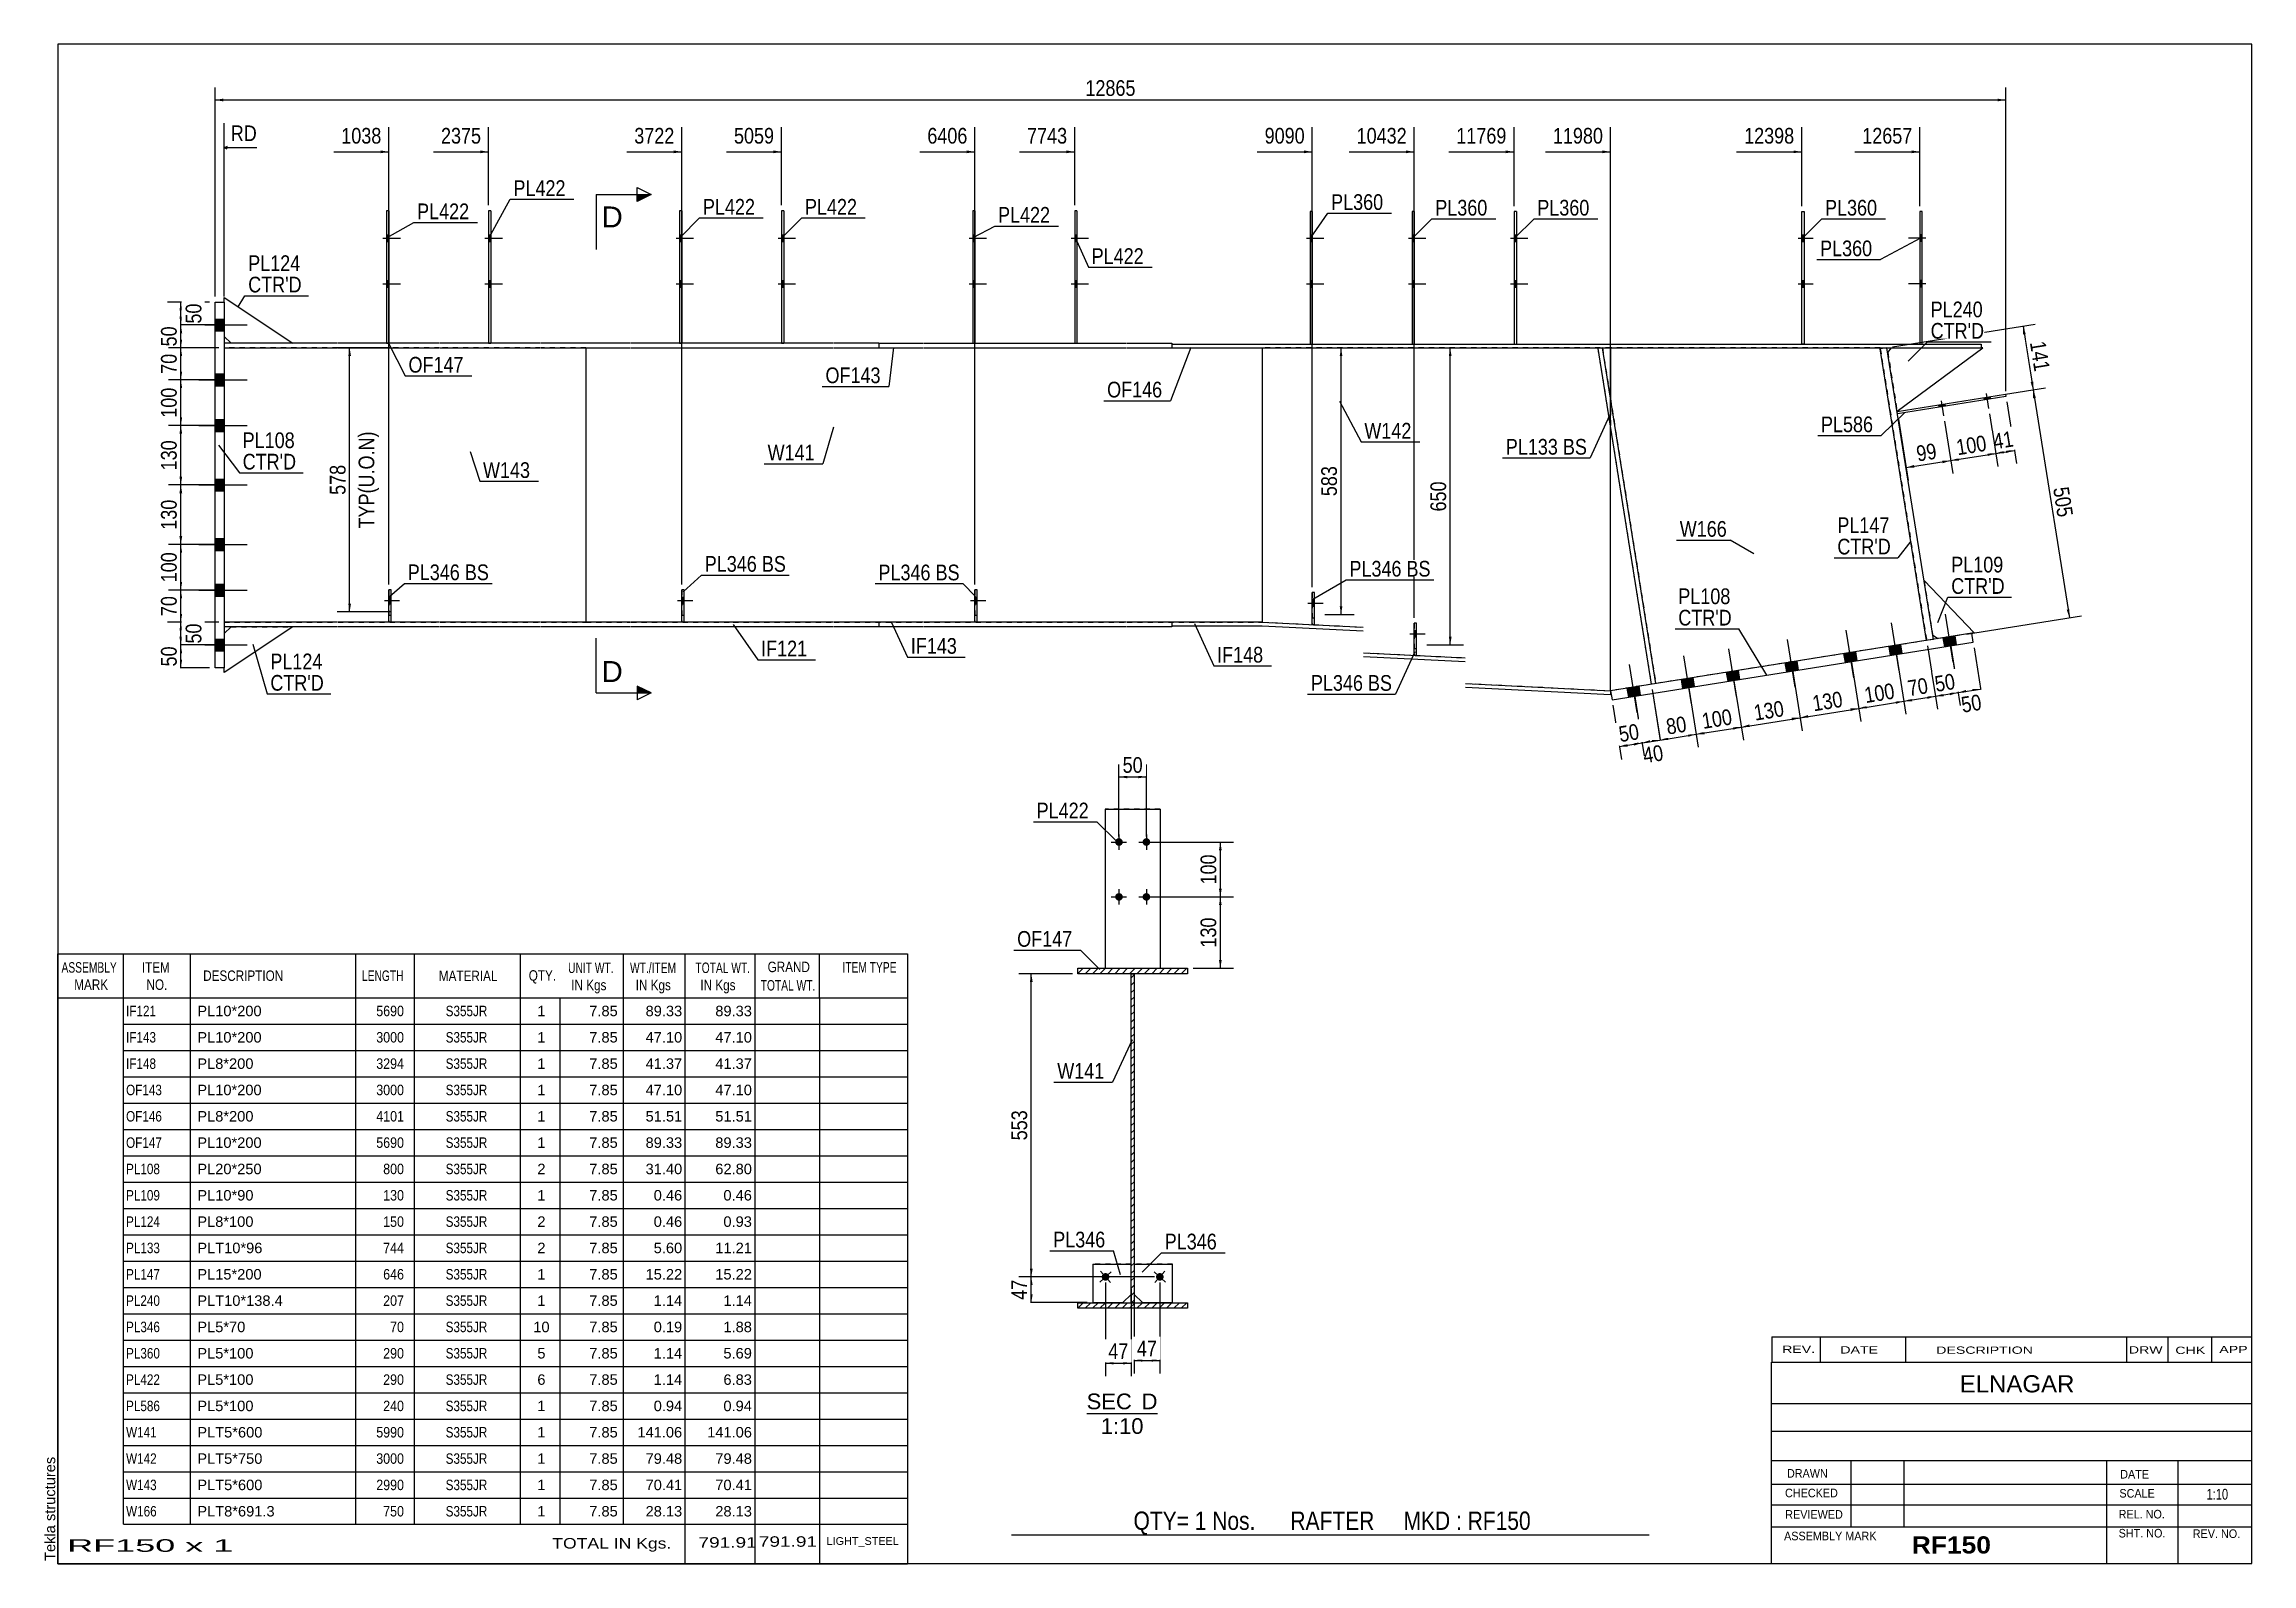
# Model space of a CAD drawing. Header units: millimetres. Extents: x -1031 to -629, y -190 to 87.
import ezdxf

# ---------------------------------------------------------------- set-up
doc = ezdxf.new("R2010")
doc.units = ezdxf.units.MM
doc.linetypes.add('DXK_LINE_DOT1', pattern=[1.8814, 0.9407, -0.9407])
doc.linetypes.add('DXK_LINE_DOT2', pattern=[3.9198, 1.9599, -1.9599])
doc.styles.add('Arial', font='ARIAL.TTF', dxfattribs={"height": 0.2})
doc.styles.add('Arial Bold', font='ARIALBD.TTF', dxfattribs={"height": 0.2})
doc.styles.add('Arial Narrow', font='ARIALN.TTF', dxfattribs={"height": 0.2})

# ---------------------------------------------------------------- blocks, each defined once
blk = doc.blocks.new('Unknown-624477082-1210')
at = {"color": 5, "linetype": 'Continuous'}
for p, q in [((-628.66, 86.61), (-1028.66, 86.61)), ((-1028.66, 86.61), (-1028.66, -190.39)), ((-628.66, -190.39), (-628.66, 86.61)), ((-1028.66, -190.39), (-628.66, -190.39))]:
    blk.add_line(p, q, dxfattribs=at)
at = {"color": 174, "linetype": 'Continuous', "style": 'Arial'}
blk.add_text('Tekla structures', height=1.9102, rotation=90, dxfattribs=at).set_placement((-1029.16, -189.89))
blk = doc.blocks.new('Unknown-624477082-12 - 2777')
at = {"color": 1, "linetype": 'Continuous'}
blk.add_line((-841.1, -162.99), (-828.19, -162.99), dxfattribs=at)
at = {"color": 0, "linetype": 'Continuous'}
blk.add_wipeout([(-832.88, -162.24), (-832.88, -159.24), (-841.1, -159.24), (-841.1, -162.24)], dxfattribs=at)
blk.add_wipeout([(-828.19, -162.24), (-828.19, -159.24), (-831.08, -159.24), (-831.08, -162.24)], dxfattribs=at)
blk.add_wipeout([(-830.75, -166.74), (-830.75, -163.74), (-838.53, -163.74), (-838.53, -166.74)], dxfattribs=at)
at = {"color": 136, "linetype": 'Continuous', "style": 'Arial'}
for s, height, p in [('SEC', 2.865, (-841.1, -162.24)), ('D', 2.87, (-831.08, -162.24)), ('1:10', 2.865, (-838.53, -166.74))]:
    blk.add_text(s, height=height, dxfattribs=at).set_placement(p)
blk = doc.blocks.new('Part-624477082-1810 - 1231')
at = {"color": 2, "linetype": 'Continuous'}
for p, q in [((-781.36, 56.08), (-781.78, 56.08)), ((-781.78, 56.08), (-781.78, 31.92)), ((-781.36, 56.08), (-781.36, 31.92))]:
    blk.add_line(p, q, dxfattribs=at)
at = {"color": 7, "linetype": 'DXK_LINE_DOT1'}
blk.add_line((-781.78, 31.92), (-781.36, 31.92), dxfattribs=at)
blk = doc.blocks.new('Bolt-624477082-1239 - 1231')
at = {"linetype": 'Continuous'}
for points in [[(-762.76, 50.66), (-762.76, 51.83), (-763.18, 51.83), (-763.18, 50.66)], [(-762.76, 50.66), (-762.76, 51.83), (-763.18, 51.83), (-763.18, 50.66)], [(-762.76, 42.33), (-762.76, 43.5), (-763.18, 43.5), (-763.18, 42.33)], [(-762.76, 42.33), (-762.76, 43.5), (-763.18, 43.5), (-763.18, 42.33)]]:
    blk.add_hatch(color=3, dxfattribs=at).paths.add_polyline_path(points)
at = {"color": 3, "linetype": 'Continuous'}
for p, q in [((-763.85, 51.25), (-760.68, 51.25)), ((-763.85, 51.25), (-760.68, 51.25)), ((-763.18, 51.83), (-762.76, 51.83)), ((-763.18, 51.83), (-762.76, 51.83)), ((-763.18, 50.66), (-762.76, 50.66)), ((-763.18, 50.66), (-762.76, 50.66)), ((-763.85, 42.91), (-760.68, 42.91)), ((-763.85, 42.91), (-760.68, 42.91)), ((-763.18, 43.5), (-762.76, 43.5)), ((-763.18, 43.5), (-762.76, 43.5)), ((-763.18, 42.33), (-762.76, 42.33)), ((-763.18, 42.33), (-762.76, 42.33))]:
    blk.add_line(p, q, dxfattribs=at)
blk = doc.blocks.new('Part-624477082-1601 - 1231')
at = {"color": 2, "linetype": 'Continuous'}
for p, q in [((-870.82, -18.75), (-878.98, -18.75)), ((-878.98, -18.75), (-878.98, -19.58)), ((-870.82, -19.58), (-878.98, -19.58)), ((-852.22, -18.75), (-870.72, -18.75)), ((-852.22, -19.58), (-870.72, -19.58)), ((-833.82, -18.75), (-852.12, -18.75)), ((-833.82, -19.58), (-852.12, -19.58)), ((-825.56, -18.75), (-833.72, -18.75)), ((-825.56, -19.58), (-833.72, -19.58)), ((-825.56, -18.75), (-825.56, -19.58))]:
    blk.add_line(p, q, dxfattribs=at)
blk = doc.blocks.new('Part-624477082-1369 - 1231')
at = {"color": 7, "linetype": 'DXK_LINE_DOT1'}
for p, q in [((-781.36, -18.95), (-781.36, -24.78)), ((-780.95, -18.95), (-781.36, -18.95)), ((-780.95, -24.78), (-780.95, -18.95)), ((-781.36, -23.53), (-780.95, -23.53)), ((-781.36, -24.78), (-780.95, -24.78))]:
    blk.add_line(p, q, dxfattribs=at)
blk = doc.blocks.new('Part-624477082-1305 - 1231')
at = {"color": 2, "linetype": 'Continuous'}
for p, q in [((-861.47, -18.72), (-861.47, -12.89)), ((-861.05, -12.89), (-861.47, -12.89)), ((-861.05, -18.72), (-861.05, -12.89)), ((-861.47, -18.72), (-861.05, -18.72))]:
    blk.add_line(p, q, dxfattribs=at)
blk = doc.blocks.new('Bolt-624477082-1234 - 1231')
at = {"linetype": 'Continuous'}
for points in [[(-1000, 36.5), (-1000, 34.33), (-998.33, 34.33), (-998.33, 36.5)], [(-1000, 36.5), (-1000, 34.33), (-998.33, 34.33), (-998.33, 36.5)], [(-1000, 26.5), (-1000, 24.33), (-998.33, 24.33), (-998.33, 26.5)], [(-1000, 26.5), (-1000, 24.33), (-998.33, 24.33), (-998.33, 26.5)], [(-1000, 18.17), (-1000, 16), (-998.33, 16), (-998.33, 18.17)], [(-1000, 18.17), (-1000, 16), (-998.33, 16), (-998.33, 18.17)], [(-1000, 7.33), (-1000, 5.17), (-998.33, 5.17), (-998.33, 7.33)], [(-1000, 7.33), (-1000, 5.17), (-998.33, 5.17), (-998.33, 7.33)], [(-1000, -3.5), (-1000, -5.67), (-998.33, -5.67), (-998.33, -3.5)], [(-1000, -3.5), (-1000, -5.67), (-998.33, -5.67), (-998.33, -3.5)], [(-1000, -11.83), (-1000, -14), (-998.33, -14), (-998.33, -11.83)], [(-1000, -11.83), (-1000, -14), (-998.33, -14), (-998.33, -11.83)], [(-1000, -21.83), (-1000, -24), (-998.33, -24), (-998.33, -21.83)], [(-1000, -21.83), (-1000, -24), (-998.33, -24), (-998.33, -21.83)]]:
    blk.add_hatch(color=3, dxfattribs=at).paths.add_polyline_path(points)
at = {"color": 3, "linetype": 'Continuous'}
for p, q in [((-1000, 36.5), (-998.33, 36.5)), ((-1000, 36.5), (-998.33, 36.5)), ((-1002.99, 35.42), (-994.17, 35.42)), ((-1002.99, 35.42), (-994.17, 35.42)), ((-1000, 34.33), (-998.33, 34.33)), ((-1000, 34.33), (-998.33, 34.33)), ((-1002.99, 25.42), (-994.17, 25.42)), ((-1002.99, 25.42), (-994.17, 25.42)), ((-1000, 26.5), (-998.33, 26.5)), ((-1000, 26.5), (-998.33, 26.5)), ((-1000, 24.33), (-998.33, 24.33)), ((-1000, 24.33), (-998.33, 24.33)), ((-1002.99, 17.08), (-994.17, 17.08)), ((-1002.99, 17.08), (-994.17, 17.08)), ((-1000, 18.17), (-998.33, 18.17)), ((-1000, 18.17), (-998.33, 18.17)), ((-1000, 16), (-998.33, 16)), ((-1000, 16), (-998.33, 16)), ((-1002.99, 6.25), (-994.17, 6.25)), ((-1002.99, 6.25), (-994.17, 6.25)), ((-1000, 7.33), (-998.33, 7.33)), ((-1000, 7.33), (-998.33, 7.33)), ((-1000, 5.17), (-998.33, 5.17)), ((-1000, 5.17), (-998.33, 5.17)), ((-1000, -3.5), (-998.33, -3.5)), ((-1000, -3.5), (-998.33, -3.5)), ((-1002.99, -4.58), (-994.17, -4.58)), ((-1002.99, -4.58), (-994.17, -4.58)), ((-1000, -5.67), (-998.33, -5.67)), ((-1000, -5.67), (-998.33, -5.67)), ((-1000, -11.83), (-998.33, -11.83)), ((-1000, -11.83), (-998.33, -11.83)), ((-1002.99, -12.92), (-994.17, -12.92)), ((-1002.99, -12.92), (-994.17, -12.92)), ((-1000, -14), (-998.33, -14)), ((-1000, -14), (-998.33, -14)), ((-1002.99, -22.92), (-994.17, -22.92)), ((-1002.99, -22.92), (-994.17, -22.92)), ((-1000, -21.83), (-998.33, -21.83)), ((-1000, -21.83), (-998.33, -21.83)), ((-1000, -24), (-998.33, -24)), ((-1000, -24), (-998.33, -24))]:
    blk.add_line(p, q, dxfattribs=at)
blk = doc.blocks.new('Bolt-624477082-1235 - 1231')
at = {"linetype": 'Continuous'}
for points in [[(-685.72, 20.43), (-684.57, 20.61), (-684.63, 21.02), (-685.78, 20.84)], [(-685.72, 20.43), (-684.57, 20.61), (-684.63, 21.02), (-685.78, 20.84)], [(-677.49, 21.74), (-676.34, 21.92), (-676.4, 22.33), (-677.55, 22.15)], [(-677.49, 21.74), (-676.34, 21.92), (-676.4, 22.33), (-677.55, 22.15)]]:
    blk.add_hatch(color=3, dxfattribs=at).paths.add_polyline_path(points)
at = {"color": 3, "linetype": 'Continuous'}
for p, q in [((-685.78, 20.84), (-685.72, 20.43)), ((-685.78, 20.84), (-685.72, 20.43)), ((-685.31, 21.59), (-684.88, 18.87)), ((-685.31, 21.59), (-684.88, 18.87)), ((-684.63, 21.02), (-684.57, 20.61)), ((-684.63, 21.02), (-684.57, 20.61)), ((-677.55, 22.15), (-677.49, 21.74)), ((-677.55, 22.15), (-677.49, 21.74)), ((-677.08, 22.9), (-676.65, 20.18)), ((-677.08, 22.9), (-676.65, 20.18)), ((-676.4, 22.33), (-676.34, 21.92)), ((-676.4, 22.33), (-676.34, 21.92))]:
    blk.add_line(p, q, dxfattribs=at)
blk = doc.blocks.new('Part-624477082-1364 - 1231')
at = {"color": 2, "linetype": 'Continuous'}
for p, q in [((-710.72, 31.92), (-710.72, 56.08)), ((-710.72, 56.08), (-710.3, 56.08)), ((-710.3, 56.08), (-710.3, 31.92))]:
    blk.add_line(p, q, dxfattribs=at)
at = {"color": 7, "linetype": 'DXK_LINE_DOT1'}
blk.add_line((-710.3, 31.92), (-710.72, 31.92), dxfattribs=at)
blk = doc.blocks.new('Part-624477082-1491 - 1231')
at = {"color": 2, "linetype": 'Continuous'}
for p, q in [((-878.98, 32.08), (-870.82, 32.08)), ((-878.98, 32.08), (-878.98, 31.25)), ((-878.98, 31.25), (-870.82, 31.25)), ((-870.72, 32.08), (-852.22, 32.08)), ((-870.72, 31.25), (-852.22, 31.25)), ((-852.12, 32.08), (-833.82, 32.08)), ((-852.12, 31.25), (-833.82, 31.25)), ((-833.72, 32.08), (-825.56, 32.08)), ((-833.72, 31.25), (-825.56, 31.25)), ((-825.56, 32.08), (-825.56, 31.25))]:
    blk.add_line(p, q, dxfattribs=at)
blk = doc.blocks.new('Bolt-624477082-1236 - 1231')
at = {"linetype": 'Continuous'}
for points in [[(-949.72, 50.66), (-949.72, 51.83), (-950.13, 51.83), (-950.13, 50.66)], [(-949.72, 50.66), (-949.72, 51.83), (-950.13, 51.83), (-950.13, 50.66)], [(-949.72, 42.33), (-949.72, 43.5), (-950.13, 43.5), (-950.13, 42.33)], [(-949.72, 42.33), (-949.72, 43.5), (-950.13, 43.5), (-950.13, 42.33)]]:
    blk.add_hatch(color=3, dxfattribs=at).paths.add_polyline_path(points)
at = {"color": 3, "linetype": 'Continuous'}
for p, q in [((-950.8, 51.25), (-947.63, 51.25)), ((-950.8, 51.25), (-947.63, 51.25)), ((-950.13, 51.83), (-949.72, 51.83)), ((-950.13, 51.83), (-949.72, 51.83)), ((-950.13, 50.66), (-949.72, 50.66)), ((-950.13, 50.66), (-949.72, 50.66)), ((-950.8, 42.91), (-947.63, 42.91)), ((-950.8, 42.91), (-947.63, 42.91)), ((-950.13, 43.5), (-949.72, 43.5)), ((-950.13, 43.5), (-949.72, 43.5)), ((-950.13, 42.33), (-949.72, 42.33)), ((-950.13, 42.33), (-949.72, 42.33))]:
    blk.add_line(p, q, dxfattribs=at)
blk = doc.blocks.new('Bolt-624477082-1237 - 1231')
at = {"linetype": 'Continuous'}
for points in [[(-896.29, 50.66), (-896.29, 51.83), (-896.71, 51.83), (-896.71, 50.66)], [(-896.29, 50.66), (-896.29, 51.83), (-896.71, 51.83), (-896.71, 50.66)], [(-896.29, 42.33), (-896.29, 43.5), (-896.71, 43.5), (-896.71, 42.33)], [(-896.29, 42.33), (-896.29, 43.5), (-896.71, 43.5), (-896.71, 42.33)]]:
    blk.add_hatch(color=3, dxfattribs=at).paths.add_polyline_path(points)
at = {"color": 3, "linetype": 'Continuous'}
for p, q in [((-897.37, 51.25), (-894.21, 51.25)), ((-897.37, 51.25), (-894.21, 51.25)), ((-896.71, 51.83), (-896.29, 51.83)), ((-896.71, 51.83), (-896.29, 51.83)), ((-896.71, 50.66), (-896.29, 50.66)), ((-896.71, 50.66), (-896.29, 50.66)), ((-897.37, 42.91), (-894.21, 42.91)), ((-897.37, 42.91), (-894.21, 42.91)), ((-896.71, 43.5), (-896.29, 43.5)), ((-896.71, 43.5), (-896.29, 43.5)), ((-896.71, 42.33), (-896.29, 42.33)), ((-896.71, 42.33), (-896.29, 42.33))]:
    blk.add_line(p, q, dxfattribs=at)
blk = doc.blocks.new('Bolt-624477082-1238 - 1231')
at = {"linetype": 'Continuous'}
for points in [[(-842.87, 50.66), (-842.87, 51.83), (-843.28, 51.83), (-843.28, 50.66)], [(-842.87, 50.66), (-842.87, 51.83), (-843.28, 51.83), (-843.28, 50.66)], [(-842.87, 42.33), (-842.87, 43.5), (-843.28, 43.5), (-843.28, 42.33)], [(-842.87, 42.33), (-842.87, 43.5), (-843.28, 43.5), (-843.28, 42.33)]]:
    blk.add_hatch(color=3, dxfattribs=at).paths.add_polyline_path(points)
at = {"color": 3, "linetype": 'Continuous'}
for p, q in [((-843.95, 51.25), (-840.78, 51.25)), ((-843.95, 51.25), (-840.78, 51.25)), ((-843.28, 51.83), (-842.87, 51.83)), ((-843.28, 51.83), (-842.87, 51.83)), ((-843.28, 50.66), (-842.87, 50.66)), ((-843.28, 50.66), (-842.87, 50.66)), ((-843.95, 42.91), (-840.78, 42.91)), ((-843.95, 42.91), (-840.78, 42.91)), ((-843.28, 43.5), (-842.87, 43.5)), ((-843.28, 43.5), (-842.87, 43.5)), ((-843.28, 42.33), (-842.87, 42.33)), ((-843.28, 42.33), (-842.87, 42.33))]:
    blk.add_line(p, q, dxfattribs=at)
blk = doc.blocks.new('Part-624477082-1447 - 1231')
at = {"color": 2, "linetype": 'Continuous'}
for p, q in [((-985.83, -19.58), (-998.33, -27.92)), ((-997.08, -19.58), (-998.33, -20.83)), ((-998.33, -27.92), (-998.33, -27.08))]:
    blk.add_line(p, q, dxfattribs=at)
at = {"color": 7, "linetype": 'DXK_LINE_DOT1'}
for p, q in [((-997.08, -19.58), (-985.83, -19.58)), ((-998.33, -20.83), (-998.33, -27.08))]:
    blk.add_line(p, q, dxfattribs=at)
blk = doc.blocks.new('Bolt-624477082-1240 - 1231')
at = {"linetype": 'Continuous'}
for points in [[(-688.76, 50.66), (-688.76, 51.83), (-689.18, 51.83), (-689.18, 50.66)], [(-688.76, 50.66), (-688.76, 51.83), (-689.18, 51.83), (-689.18, 50.66)], [(-688.76, 42.33), (-688.76, 43.5), (-689.18, 43.5), (-689.18, 42.33)], [(-688.76, 42.33), (-688.76, 43.5), (-689.18, 43.5), (-689.18, 42.33)]]:
    blk.add_hatch(color=3, dxfattribs=at).paths.add_polyline_path(points)
at = {"color": 3, "linetype": 'Continuous'}
for p, q in [((-688.09, 51.25), (-691.26, 51.25)), ((-688.09, 51.25), (-691.26, 51.25)), ((-688.76, 51.83), (-689.18, 51.83)), ((-688.76, 51.83), (-689.18, 51.83)), ((-688.76, 50.66), (-689.18, 50.66)), ((-688.76, 50.66), (-689.18, 50.66)), ((-688.09, 42.91), (-691.26, 42.91)), ((-688.09, 42.91), (-691.26, 42.91)), ((-688.76, 43.5), (-689.18, 43.5)), ((-688.76, 43.5), (-689.18, 43.5)), ((-688.76, 42.33), (-689.18, 42.33)), ((-688.76, 42.33), (-689.18, 42.33))]:
    blk.add_line(p, q, dxfattribs=at)
blk = doc.blocks.new('Part-624477082-1623 - 1231')
at = {"color": 2, "linetype": 'Continuous'}
for p, q in [((-817.39, -18.75), (-825.56, -18.75)), ((-825.56, -18.75), (-825.56, -19.42)), ((-825.56, -19.42), (-817.39, -19.42)), ((-809.11, -18.75), (-817.29, -18.75)), ((-817.29, -19.42), (-809.12, -19.42)), ((-809.12, -19.42), (-790.71, -20.34)), ((-809.11, -18.75), (-790.71, -19.67)), ((-790.61, -24.34), (-772.11, -25.26)), ((-790.61, -25), (-772.11, -25.93)), ((-772.01, -29.93), (-745.57, -31.25)), ((-772.01, -30.6), (-745.61, -31.92)), ((-745.57, -31.25), (-745.61, -31.92))]:
    blk.add_line(p, q, dxfattribs=at)
blk = doc.blocks.new('Bolt-624477082-1241 - 1231')
at = {"linetype": 'Continuous'}
for points in [[(-968.32, 50.66), (-968.32, 51.83), (-968.73, 51.83), (-968.73, 50.66)], [(-968.32, 50.66), (-968.32, 51.83), (-968.73, 51.83), (-968.73, 50.66)], [(-968.32, 42.33), (-968.32, 43.5), (-968.73, 43.5), (-968.73, 42.33)], [(-968.32, 42.33), (-968.32, 43.5), (-968.73, 43.5), (-968.73, 42.33)]]:
    blk.add_hatch(color=3, dxfattribs=at).paths.add_polyline_path(points)
at = {"color": 3, "linetype": 'Continuous'}
for p, q in [((-969.4, 51.25), (-966.23, 51.25)), ((-969.4, 51.25), (-966.23, 51.25)), ((-968.73, 51.83), (-968.32, 51.83)), ((-968.73, 51.83), (-968.32, 51.83)), ((-968.73, 50.66), (-968.32, 50.66)), ((-968.73, 50.66), (-968.32, 50.66)), ((-969.4, 42.91), (-966.23, 42.91)), ((-969.4, 42.91), (-966.23, 42.91)), ((-968.73, 43.5), (-968.32, 43.5)), ((-968.73, 43.5), (-968.32, 43.5)), ((-968.73, 42.33), (-968.32, 42.33)), ((-968.73, 42.33), (-968.32, 42.33))]:
    blk.add_line(p, q, dxfattribs=at)
blk = doc.blocks.new('Bolt-624477082-1242 - 1231')
at = {"linetype": 'Continuous'}
for points in [[(-914.89, 50.66), (-914.89, 51.83), (-915.31, 51.83), (-915.31, 50.66)], [(-914.89, 50.66), (-914.89, 51.83), (-915.31, 51.83), (-915.31, 50.66)], [(-914.89, 42.33), (-914.89, 43.5), (-915.31, 43.5), (-915.31, 42.33)], [(-914.89, 42.33), (-914.89, 43.5), (-915.31, 43.5), (-915.31, 42.33)]]:
    blk.add_hatch(color=3, dxfattribs=at).paths.add_polyline_path(points)
at = {"color": 3, "linetype": 'Continuous'}
for p, q in [((-915.97, 51.25), (-912.81, 51.25)), ((-915.97, 51.25), (-912.81, 51.25)), ((-915.31, 51.83), (-914.89, 51.83)), ((-915.31, 51.83), (-914.89, 51.83)), ((-915.31, 50.66), (-914.89, 50.66)), ((-915.31, 50.66), (-914.89, 50.66)), ((-915.97, 42.91), (-912.81, 42.91)), ((-915.97, 42.91), (-912.81, 42.91)), ((-915.31, 43.5), (-914.89, 43.5)), ((-915.31, 43.5), (-914.89, 43.5)), ((-915.31, 42.33), (-914.89, 42.33)), ((-915.31, 42.33), (-914.89, 42.33))]:
    blk.add_line(p, q, dxfattribs=at)
blk = doc.blocks.new('Part-624477082-1645 - 1231')
at = {"color": 2, "linetype": 'Continuous'}
for p, q in [((-977.67, -18.75), (-998.33, -18.75)), ((-977.67, -19.58), (-998.33, -19.58)), ((-959.07, -18.75), (-977.57, -18.75)), ((-959.07, -19.58), (-977.57, -19.58)), ((-940.67, -18.75), (-958.97, -18.75)), ((-940.67, -19.58), (-958.97, -19.58)), ((-924.24, -18.75), (-940.57, -18.75)), ((-924.24, -19.58), (-940.57, -19.58)), ((-905.64, -18.75), (-924.14, -18.75)), ((-905.64, -19.58), (-924.14, -19.58)), ((-887.25, -18.75), (-905.54, -18.75)), ((-887.25, -19.58), (-905.54, -19.58)), ((-878.98, -18.75), (-887.15, -18.75)), ((-878.98, -19.58), (-887.15, -19.58)), ((-878.98, -18.75), (-878.98, -19.58))]:
    blk.add_line(p, q, dxfattribs=at)
at = {"color": 7, "linetype": 'DXK_LINE_DOT1'}
blk.add_line((-998.33, -18.75), (-998.33, -19.58), dxfattribs=at)
blk = doc.blocks.new('Bolt-624477082-1243 - 1231')
at = {"linetype": 'Continuous'}
for points in [[(-781.36, 50.66), (-781.36, 51.83), (-781.78, 51.83), (-781.78, 50.66)], [(-781.36, 50.66), (-781.36, 51.83), (-781.78, 51.83), (-781.78, 50.66)], [(-781.36, 42.33), (-781.36, 43.5), (-781.78, 43.5), (-781.78, 42.33)], [(-781.36, 42.33), (-781.36, 43.5), (-781.78, 43.5), (-781.78, 42.33)]]:
    blk.add_hatch(color=3, dxfattribs=at).paths.add_polyline_path(points)
at = {"color": 3, "linetype": 'Continuous'}
for p, q in [((-782.45, 51.25), (-779.28, 51.25)), ((-782.45, 51.25), (-779.28, 51.25)), ((-781.78, 51.83), (-781.36, 51.83)), ((-781.78, 51.83), (-781.36, 51.83)), ((-781.78, 50.66), (-781.36, 50.66)), ((-781.78, 50.66), (-781.36, 50.66)), ((-782.45, 42.91), (-779.28, 42.91)), ((-782.45, 42.91), (-779.28, 42.91)), ((-781.78, 43.5), (-781.36, 43.5)), ((-781.78, 43.5), (-781.36, 43.5)), ((-781.78, 42.33), (-781.36, 42.33)), ((-781.78, 42.33), (-781.36, 42.33))]:
    blk.add_line(p, q, dxfattribs=at)
blk = doc.blocks.new('Part-624477082-1837 - 1231')
at = {"color": 2, "linetype": 'Continuous'}
for p, q in [((-968.32, 56.25), (-968.73, 56.25)), ((-968.73, 56.25), (-968.73, 32.08)), ((-968.32, 56.25), (-968.32, 32.08))]:
    blk.add_line(p, q, dxfattribs=at)
at = {"color": 7, "linetype": 'DXK_LINE_DOT1'}
blk.add_line((-968.73, 32.08), (-968.32, 32.08), dxfattribs=at)
blk = doc.blocks.new('Bolt-624477082-1244 - 1231')
at = {"linetype": 'Continuous'}
for points in [[(-700.89, -24.14), (-703.03, -24.48), (-702.76, -26.13), (-700.62, -25.79)], [(-700.89, -24.14), (-703.03, -24.48), (-702.76, -26.13), (-700.62, -25.79)], [(-692.66, -22.84), (-694.8, -23.18), (-694.53, -24.82), (-692.39, -24.48)], [(-692.66, -22.84), (-694.8, -23.18), (-694.53, -24.82), (-692.39, -24.48)], [(-682.78, -21.26), (-684.92, -21.6), (-684.66, -23.25), (-682.52, -22.91)], [(-682.78, -21.26), (-684.92, -21.6), (-684.66, -23.25), (-682.52, -22.91)], [(-722.28, -27.55), (-724.42, -27.89), (-724.16, -29.53), (-722.02, -29.19)], [(-722.28, -27.55), (-724.42, -27.89), (-724.16, -29.53), (-722.02, -29.19)], [(-711.59, -25.85), (-713.73, -26.19), (-713.46, -27.83), (-711.32, -27.49)], [(-711.59, -25.85), (-713.73, -26.19), (-713.46, -27.83), (-711.32, -27.49)], [(-740.39, -30.43), (-742.53, -30.77), (-742.27, -32.41), (-740.13, -32.07)], [(-740.39, -30.43), (-742.53, -30.77), (-742.27, -32.41), (-740.13, -32.07)], [(-730.51, -28.86), (-732.65, -29.2), (-732.39, -30.84), (-730.25, -30.5)], [(-730.51, -28.86), (-732.65, -29.2), (-732.39, -30.84), (-730.25, -30.5)]]:
    blk.add_hatch(color=3, dxfattribs=at).paths.add_polyline_path(points)
at = {"color": 3, "linetype": 'Continuous'}
for p, q in [((-692.99, -27.61), (-694.38, -18.89)), ((-692.99, -27.61), (-694.38, -18.89)), ((-683.12, -26.04), (-684.5, -17.32)), ((-683.12, -26.04), (-684.5, -17.32)), ((-722.62, -32.32), (-724.01, -23.6)), ((-722.62, -32.32), (-724.01, -23.6)), ((-711.92, -30.62), (-713.31, -21.9)), ((-711.92, -30.62), (-713.31, -21.9)), ((-701.22, -28.91), (-702.61, -20.2)), ((-701.22, -28.91), (-702.61, -20.2)), ((-700.62, -25.79), (-700.89, -24.14)), ((-700.62, -25.79), (-700.89, -24.14)), ((-694.53, -24.82), (-694.8, -23.18)), ((-694.53, -24.82), (-694.8, -23.18)), ((-692.39, -24.48), (-692.66, -22.84)), ((-692.39, -24.48), (-692.66, -22.84)), ((-684.66, -23.25), (-684.92, -21.6)), ((-684.66, -23.25), (-684.92, -21.6)), ((-682.52, -22.91), (-682.78, -21.26)), ((-682.52, -22.91), (-682.78, -21.26)), ((-740.73, -35.2), (-742.11, -26.48)), ((-740.73, -35.2), (-742.11, -26.48)), ((-730.85, -33.63), (-732.24, -24.91)), ((-730.85, -33.63), (-732.24, -24.91)), ((-724.16, -29.53), (-724.42, -27.89)), ((-724.16, -29.53), (-724.42, -27.89)), ((-722.02, -29.19), (-722.28, -27.55)), ((-722.02, -29.19), (-722.28, -27.55)), ((-713.46, -27.83), (-713.73, -26.19)), ((-713.46, -27.83), (-713.73, -26.19)), ((-711.32, -27.49), (-711.59, -25.85)), ((-711.32, -27.49), (-711.59, -25.85)), ((-702.76, -26.13), (-703.03, -24.48)), ((-702.76, -26.13), (-703.03, -24.48)), ((-742.27, -32.41), (-742.53, -30.77)), ((-742.27, -32.41), (-742.53, -30.77)), ((-740.13, -32.07), (-740.39, -30.43)), ((-740.13, -32.07), (-740.39, -30.43)), ((-732.39, -30.84), (-732.65, -29.2)), ((-732.39, -30.84), (-732.65, -29.2)), ((-730.25, -30.5), (-730.51, -28.86)), ((-730.25, -30.5), (-730.51, -28.86))]:
    blk.add_line(p, q, dxfattribs=at)
blk = doc.blocks.new('Part-624477082-1913 - 1231')
at = {"color": 2, "linetype": 'Continuous'}
for p, q in [((-1000, 39.58), (-998.33, 39.58)), ((-1000, -27.08), (-1000, 39.58)), ((-998.33, 39.58), (-998.33, -27.08)), ((-998.33, -27.08), (-1000, -27.08))]:
    blk.add_line(p, q, dxfattribs=at)
blk = doc.blocks.new('Part-624477082-1261 - 1231')
at = {"color": 2, "linetype": 'Continuous'}
for p, q in [((-745.57, 31.25), (-745.57, 21.81)), ((-696.42, 31.09), (-696.45, 31.25)), ((-745.57, -31.25), (-745.57, 16.51))]:
    blk.add_line(p, q, dxfattribs=at)
at = {"color": 7, "linetype": 'DXK_LINE_DOT1'}
for p, q in [((-696.45, 31.25), (-745.57, 31.25)), ((-696.42, 31.09), (-687.97, -22.09)), ((-745.57, 21.81), (-745.57, 16.51)), ((-687.97, -22.09), (-745.57, -31.25))]:
    blk.add_line(p, q, dxfattribs=at)
blk = doc.blocks.new('Part-624477082-1283 - 1231')
at = {"color": 7, "linetype": 'DXK_LINE_DOT1'}
for p, q in [((-861.47, -12.89), (-861.47, -18.72)), ((-861.05, -12.89), (-861.47, -12.89)), ((-861.05, -18.72), (-861.05, -12.89)), ((-861.47, -17.47), (-861.05, -17.47)), ((-861.47, -18.72), (-861.05, -18.72))]:
    blk.add_line(p, q, dxfattribs=at)
blk = doc.blocks.new('Part-624477082-1718 - 1231')
at = {"color": 7, "linetype": 'DXK_LINE_DOT1'}
for p, q in [((-747.08, 31.25), (-747.9, 31.12)), ((-747.9, 31.12), (-738.17, -30.07)), ((-747.08, 31.25), (-737.35, -29.94))]:
    blk.add_line(p, q, dxfattribs=at)
blk = doc.blocks.new('Part-624477082-1327 - 1231')
at = {"color": 2, "linetype": 'Continuous'}
for p, q in [((-861.47, 56.25), (-861.88, 56.25)), ((-861.88, 56.25), (-861.88, 32.08)), ((-861.47, 56.25), (-861.47, 32.08))]:
    blk.add_line(p, q, dxfattribs=at)
at = {"color": 7, "linetype": 'DXK_LINE_DOT1'}
blk.add_line((-861.88, 32.08), (-861.47, 32.08), dxfattribs=at)
blk = doc.blocks.new('Part-624477082-1332 - 1231')
at = {"color": 7, "linetype": 'DXK_LINE_DOT1'}
for p, q in [((-799.96, -13.36), (-799.96, -19.19)), ((-799.55, -13.36), (-799.96, -13.36)), ((-799.55, -19.19), (-799.55, -13.36)), ((-799.96, -17.94), (-799.55, -17.94)), ((-799.96, -19.19), (-799.55, -19.19))]:
    blk.add_line(p, q, dxfattribs=at)
blk = doc.blocks.new('Part-624477082-1337 - 1231')
at = {"color": 2, "linetype": 'Continuous'}
for p, q in [((-799.96, -19.19), (-799.96, -13.36)), ((-799.55, -13.36), (-799.96, -13.36)), ((-799.55, -19.19), (-799.55, -13.36)), ((-799.96, -19.19), (-799.55, -19.19))]:
    blk.add_line(p, q, dxfattribs=at)
blk = doc.blocks.new('Part-624477082-1342 - 1231')
at = {"color": 2, "linetype": 'Continuous'}
for p, q in [((-799.96, 56.08), (-800.38, 56.08)), ((-800.38, 56.08), (-800.38, 31.92)), ((-799.96, 56.08), (-799.96, 31.92))]:
    blk.add_line(p, q, dxfattribs=at)
at = {"color": 7, "linetype": 'DXK_LINE_DOT1'}
blk.add_line((-800.38, 31.92), (-799.96, 31.92), dxfattribs=at)
blk = doc.blocks.new('Part-624477082-1747 - 1231')
at = {"color": 2, "linetype": 'Continuous'}
for p, q in [((-695.05, 30.43), (-694.35, 31.25)), ((-693.35, 19.73), (-677.68, 31.25)), ((-677.68, 31.25), (-677.99, 31.25))]:
    blk.add_line(p, q, dxfattribs=at)
at = {"color": 7, "linetype": 'DXK_LINE_DOT1'}
for p, q in [((-695.05, 30.43), (-693.35, 19.73)), ((-694.35, 31.25), (-677.99, 31.25))]:
    blk.add_line(p, q, dxfattribs=at)
blk = doc.blocks.new('Part-624477082-1374 - 1231')
at = {"color": 2, "linetype": 'Continuous'}
for p, q in [((-781.36, -24.78), (-781.36, -18.95)), ((-780.95, -18.95), (-781.36, -18.95)), ((-780.95, -24.78), (-780.95, -18.95)), ((-781.36, -24.78), (-780.95, -24.78))]:
    blk.add_line(p, q, dxfattribs=at)
blk = doc.blocks.new('Part-624477082-1379 - 1231')
at = {"color": 7, "linetype": 'DXK_LINE_DOT1'}
for p, q in [((-914.89, -12.89), (-914.89, -18.72)), ((-914.47, -12.89), (-914.89, -12.89)), ((-914.47, -18.72), (-914.47, -12.89)), ((-914.89, -17.47), (-914.47, -17.47)), ((-914.89, -18.72), (-914.47, -18.72))]:
    blk.add_line(p, q, dxfattribs=at)
blk = doc.blocks.new('Part-624477082-1384 - 1231')
at = {"color": 2, "linetype": 'Continuous'}
for p, q in [((-914.89, -18.72), (-914.89, -12.89)), ((-914.47, -12.89), (-914.89, -12.89)), ((-914.47, -18.72), (-914.47, -12.89)), ((-914.89, -18.72), (-914.47, -18.72))]:
    blk.add_line(p, q, dxfattribs=at)
blk = doc.blocks.new('Part-624477082-1389 - 1231')
at = {"color": 7, "linetype": 'DXK_LINE_DOT1'}
for p, q in [((-968.32, -12.89), (-968.32, -18.72)), ((-967.9, -12.89), (-968.32, -12.89)), ((-967.9, -18.72), (-967.9, -12.89)), ((-968.32, -17.47), (-967.9, -17.47)), ((-968.32, -18.72), (-967.9, -18.72))]:
    blk.add_line(p, q, dxfattribs=at)
blk = doc.blocks.new('Part-624477082-1832 - 1231')
at = {"color": 2, "linetype": 'Continuous'}
for p, q in [((-914.89, 56.25), (-915.31, 56.25)), ((-915.31, 56.25), (-915.31, 32.08)), ((-914.89, 56.25), (-914.89, 32.08))]:
    blk.add_line(p, q, dxfattribs=at)
at = {"color": 7, "linetype": 'DXK_LINE_DOT1'}
blk.add_line((-915.31, 32.08), (-914.89, 32.08), dxfattribs=at)
blk = doc.blocks.new('Part-624477082-1394 - 1231')
at = {"color": 2, "linetype": 'Continuous'}
for p, q in [((-968.32, -18.72), (-968.32, -12.89)), ((-967.9, -12.89), (-968.32, -12.89)), ((-967.9, -18.72), (-967.9, -12.89)), ((-968.32, -18.72), (-967.9, -18.72))]:
    blk.add_line(p, q, dxfattribs=at)
blk = doc.blocks.new('Part-624477082-1469 - 1231')
at = {"color": 2, "linetype": 'Continuous'}
for p, q in [((-825.56, 31.92), (-817.39, 31.92)), ((-825.56, 31.92), (-825.56, 31.25)), ((-825.56, 31.25), (-817.39, 31.25)), ((-817.29, 31.92), (-790.71, 31.92)), ((-817.29, 31.25), (-790.71, 31.25)), ((-790.61, 31.92), (-772.11, 31.92)), ((-790.61, 31.25), (-772.11, 31.25)), ((-772.01, 31.92), (-677.99, 31.92)), ((-772.01, 31.25), (-677.99, 31.25)), ((-677.99, 31.92), (-677.99, 31.25))]:
    blk.add_line(p, q, dxfattribs=at)
blk = doc.blocks.new('Part-624477082-1674 - 1231')
at = {"color": 2, "linetype": 'Continuous'}
for p, q in [((-695.19, 31.28), (-696.42, 31.09)), ((-687.97, -22.09), (-696.42, 31.09)), ((-686.73, -21.89), (-695.19, 31.28))]:
    blk.add_line(p, q, dxfattribs=at)
at = {"color": 7, "linetype": 'DXK_LINE_DOT1'}
blk.add_line((-686.73, -21.89), (-687.97, -22.09), dxfattribs=at)
blk = doc.blocks.new('Part-624477082-1513 - 1231')
at = {"color": 2, "linetype": 'Continuous'}
for p, q in [((-977.67, 32.08), (-998.33, 32.08)), ((-998.33, 31.25), (-977.67, 31.25)), ((-959.07, 32.08), (-977.57, 32.08)), ((-977.57, 31.25), (-959.07, 31.25)), ((-940.67, 32.08), (-958.97, 32.08)), ((-958.97, 31.25), (-940.67, 31.25)), ((-924.24, 32.08), (-940.57, 32.08)), ((-940.57, 31.25), (-924.24, 31.25)), ((-905.64, 32.08), (-924.14, 32.08)), ((-924.14, 31.25), (-905.64, 31.25)), ((-887.25, 32.08), (-905.54, 32.08)), ((-905.54, 31.25), (-887.25, 31.25)), ((-878.98, 32.08), (-887.15, 32.08)), ((-887.15, 31.25), (-878.98, 31.25)), ((-878.98, 32.08), (-878.98, 31.25))]:
    blk.add_line(p, q, dxfattribs=at)
at = {"color": 7, "linetype": 'DXK_LINE_DOT1'}
blk.add_line((-998.33, 32.08), (-998.33, 31.25), dxfattribs=at)
blk = doc.blocks.new('Part-624477082-1805 - 1231')
at = {"color": 2, "linetype": 'Continuous'}
for p, q in [((-679.32, -20.72), (-688.43, -11.19)), ((-686.86, -21.07), (-685.91, -21.76)), ((-679.32, -20.72), (-679.74, -20.78))]:
    blk.add_line(p, q, dxfattribs=at)
at = {"color": 7, "linetype": 'DXK_LINE_DOT1'}
for p, q in [((-688.43, -11.19), (-686.86, -21.07)), ((-679.74, -20.78), (-685.91, -21.76))]:
    blk.add_line(p, q, dxfattribs=at)
blk = doc.blocks.new('Part-624477082-1535 - 1231')
at = {"color": 2, "linetype": 'Continuous'}
blk.add_line((-809.11, 31.25), (-809.11, -18.75), dxfattribs=at)
at = {"color": 7, "linetype": 'DXK_LINE_DOT1'}
for p, q in [((-790.71, 31.25), (-809.11, 31.25)), ((-772.11, 31.25), (-790.61, 31.25)), ((-745.57, 31.25), (-772.01, 31.25)), ((-745.57, 21.81), (-745.57, 31.25)), ((-745.57, -31.25), (-745.57, 16.51)), ((-809.11, -18.75), (-790.71, -19.67)), ((-790.61, -24.34), (-772.11, -25.26)), ((-772.01, -29.93), (-745.57, -31.25))]:
    blk.add_line(p, q, dxfattribs=at)
blk = doc.blocks.new('Part-624477082-1557 - 1231')
at = {"color": 2, "linetype": 'Continuous'}
for p, q in [((-932.41, 31.25), (-932.41, -18.75)), ((-809.11, 31.25), (-809.11, -18.75))]:
    blk.add_line(p, q, dxfattribs=at)
at = {"color": 7, "linetype": 'DXK_LINE_DOT1'}
for p, q in [((-932.41, 31.25), (-924.24, 31.25)), ((-924.14, 31.25), (-905.64, 31.25)), ((-905.54, 31.25), (-887.25, 31.25)), ((-887.15, 31.25), (-870.82, 31.25)), ((-870.72, 31.25), (-852.22, 31.25)), ((-852.12, 31.25), (-833.82, 31.25)), ((-833.72, 31.25), (-817.39, 31.25)), ((-817.29, 31.25), (-809.11, 31.25)), ((-932.41, -18.75), (-924.24, -18.75)), ((-924.14, -18.75), (-905.64, -18.75)), ((-905.54, -18.75), (-887.25, -18.75)), ((-887.15, -18.75), (-870.82, -18.75)), ((-870.72, -18.75), (-852.22, -18.75)), ((-852.12, -18.75), (-833.82, -18.75)), ((-833.72, -18.75), (-817.39, -18.75)), ((-817.29, -18.75), (-809.11, -18.75))]:
    blk.add_line(p, q, dxfattribs=at)
blk = doc.blocks.new('Part-624477082-1579 - 1231')
at = {"color": 7, "linetype": 'DXK_LINE_DOT1'}
for p, q in [((-977.67, 31.25), (-998.33, 31.25)), ((-998.33, 31.25), (-998.33, -18.75)), ((-959.07, 31.25), (-977.57, 31.25)), ((-940.67, 31.25), (-958.97, 31.25)), ((-932.41, 31.25), (-940.57, 31.25)), ((-998.33, -18.75), (-977.67, -18.75)), ((-977.57, -18.75), (-959.07, -18.75)), ((-958.97, -18.75), (-940.67, -18.75)), ((-940.57, -18.75), (-932.41, -18.75))]:
    blk.add_line(p, q, dxfattribs=at)
at = {"color": 2, "linetype": 'Continuous'}
blk.add_line((-932.41, 31.25), (-932.41, -18.75), dxfattribs=at)
blk = doc.blocks.new('Part-624477082-1696 - 1231')
at = {"color": 2, "linetype": 'Continuous'}
for p, q in [((-747.08, 31.25), (-747.9, 31.12)), ((-747.9, 31.12), (-738.17, -30.07)), ((-737.35, -29.94), (-747.08, 31.25))]:
    blk.add_line(p, q, dxfattribs=at)
blk = doc.blocks.new('Part-624477082-1776 - 1231')
at = {"color": 2, "linetype": 'Continuous'}
for p, q in [((-679.74, -20.78), (-745.57, -31.25)), ((-745.31, -32.9), (-679.47, -22.43)), ((-679.47, -22.43), (-679.74, -20.78)), ((-745.57, -31.25), (-745.31, -32.9))]:
    blk.add_line(p, q, dxfattribs=at)
blk = doc.blocks.new('Part-624477082-1842 - 1231')
at = {"color": 2, "linetype": 'Continuous'}
for p, q in [((-688.76, 56.08), (-689.18, 56.08)), ((-689.18, 56.08), (-689.18, 31.92)), ((-688.76, 31.92), (-688.76, 56.08))]:
    blk.add_line(p, q, dxfattribs=at)
at = {"color": 7, "linetype": 'DXK_LINE_DOT1'}
blk.add_line((-689.18, 31.92), (-688.76, 31.92), dxfattribs=at)
blk = doc.blocks.new('Part-624477082-1847 - 1231')
at = {"color": 2, "linetype": 'Continuous'}
for p, q in [((-762.76, 56.08), (-763.18, 56.08)), ((-763.18, 56.08), (-763.18, 31.92)), ((-762.76, 56.08), (-762.76, 31.92))]:
    blk.add_line(p, q, dxfattribs=at)
at = {"color": 7, "linetype": 'DXK_LINE_DOT1'}
blk.add_line((-763.18, 31.92), (-762.76, 31.92), dxfattribs=at)
blk = doc.blocks.new('Part-624477082-1852 - 1231')
at = {"color": 2, "linetype": 'Continuous'}
for p, q in [((-842.87, 56.25), (-843.28, 56.25)), ((-843.28, 56.25), (-843.28, 32.08)), ((-842.87, 56.25), (-842.87, 32.08))]:
    blk.add_line(p, q, dxfattribs=at)
at = {"color": 7, "linetype": 'DXK_LINE_DOT1'}
blk.add_line((-843.28, 32.08), (-842.87, 32.08), dxfattribs=at)
blk = doc.blocks.new('Part-624477082-1857 - 1231')
at = {"color": 2, "linetype": 'Continuous'}
for p, q in [((-896.29, 56.25), (-896.71, 56.25)), ((-896.71, 56.25), (-896.71, 32.08)), ((-896.29, 56.25), (-896.29, 32.08))]:
    blk.add_line(p, q, dxfattribs=at)
at = {"color": 7, "linetype": 'DXK_LINE_DOT1'}
blk.add_line((-896.71, 32.08), (-896.29, 32.08), dxfattribs=at)
blk = doc.blocks.new('Part-624477082-1862 - 1231')
at = {"color": 2, "linetype": 'Continuous'}
for p, q in [((-949.72, 56.25), (-950.13, 56.25)), ((-950.13, 56.25), (-950.13, 32.08)), ((-949.72, 56.25), (-949.72, 32.08))]:
    blk.add_line(p, q, dxfattribs=at)
at = {"color": 7, "linetype": 'DXK_LINE_DOT1'}
blk.add_line((-950.13, 32.08), (-949.72, 32.08), dxfattribs=at)
blk = doc.blocks.new('Part-624477082-1884 - 1231')
at = {"color": 2, "linetype": 'Continuous'}
for p, q in [((-693.34, 19.64), (-673.58, 22.78)), ((-673.52, 22.37), (-693.27, 19.23)), ((-673.58, 22.78), (-673.52, 22.37))]:
    blk.add_line(p, q, dxfattribs=at)
at = {"color": 7, "linetype": 'DXK_LINE_DOT1'}
blk.add_line((-693.27, 19.23), (-693.34, 19.64), dxfattribs=at)
blk = doc.blocks.new('Part-624477082-1918 - 1231')
at = {"color": 2, "linetype": 'Continuous'}
for p, q in [((-998.33, 39.58), (-998.33, 40.42)), ((-998.33, 40.42), (-985.83, 32.08)), ((-998.33, 33.33), (-997.08, 32.08))]:
    blk.add_line(p, q, dxfattribs=at)
at = {"color": 7, "linetype": 'DXK_LINE_DOT1'}
for p, q in [((-998.33, 39.58), (-998.33, 33.33)), ((-985.83, 32.08), (-997.08, 32.08))]:
    blk.add_line(p, q, dxfattribs=at)
blk = doc.blocks.new('Bolt-624477082-1919 - 1231')
at = {"linetype": 'Continuous'}
blk.add_hatch(color=3, dxfattribs=at).paths.add_polyline_path([(-967.9, -15.39), (-967.9, -14.22), (-968.32, -14.22), (-968.32, -15.39)])
at = {"color": 3, "linetype": 'Continuous'}
for p, q in [((-969.11, -14.81), (-966.36, -14.81)), ((-968.32, -14.22), (-967.9, -14.22)), ((-968.32, -15.39), (-967.9, -15.39))]:
    blk.add_line(p, q, dxfattribs=at)
blk = doc.blocks.new('Bolt-624477082-1920 - 1231')
at = {"color": 3, "linetype": 'DXK_LINE_DOT2'}
for p, q in [((-968.98, -14.81), (-967.9, -14.81)), ((-968.32, -14.22), (-967.9, -14.22)), ((-968.32, -15.39), (-967.9, -15.39))]:
    blk.add_line(p, q, dxfattribs=at)
blk = doc.blocks.new('Bolt-624477082-1921 - 1231')
at = {"linetype": 'Continuous'}
blk.add_hatch(color=3, dxfattribs=at).paths.add_polyline_path([(-914.47, -15.39), (-914.47, -14.22), (-914.89, -14.22), (-914.89, -15.39)])
at = {"color": 3, "linetype": 'Continuous'}
for p, q in [((-915.68, -14.81), (-912.93, -14.81)), ((-914.89, -14.22), (-914.47, -14.22)), ((-914.89, -15.39), (-914.47, -15.39))]:
    blk.add_line(p, q, dxfattribs=at)
blk = doc.blocks.new('Bolt-624477082-1922 - 1231')
at = {"color": 3, "linetype": 'DXK_LINE_DOT2'}
for p, q in [((-915.56, -14.81), (-914.47, -14.81)), ((-914.89, -14.22), (-914.47, -14.22)), ((-914.89, -15.39), (-914.47, -15.39))]:
    blk.add_line(p, q, dxfattribs=at)
blk = doc.blocks.new('Bolt-624477082-1923 - 1231')
at = {"linetype": 'Continuous'}
blk.add_hatch(color=3, dxfattribs=at).paths.add_polyline_path([(-780.95, -21.45), (-780.95, -20.28), (-781.36, -20.28), (-781.36, -21.45)])
at = {"color": 3, "linetype": 'Continuous'}
for p, q in [((-782.16, -20.87), (-779.41, -20.87)), ((-781.36, -20.28), (-780.95, -20.28)), ((-781.36, -21.45), (-780.95, -21.45))]:
    blk.add_line(p, q, dxfattribs=at)
blk = doc.blocks.new('Bolt-624477082-1924 - 1231')
at = {"color": 3, "linetype": 'DXK_LINE_DOT2'}
for p, q in [((-782.03, -20.87), (-780.95, -20.87)), ((-781.36, -20.28), (-780.95, -20.28)), ((-781.36, -21.45), (-780.95, -21.45))]:
    blk.add_line(p, q, dxfattribs=at)
blk = doc.blocks.new('Bolt-624477082-1925 - 1231')
at = {"linetype": 'Continuous'}
for points in [[(-710.3, 50.66), (-710.3, 51.83), (-710.72, 51.83), (-710.72, 50.66)], [(-710.3, 50.66), (-710.3, 51.83), (-710.72, 51.83), (-710.72, 50.66)], [(-710.3, 42.33), (-710.3, 43.5), (-710.72, 43.5), (-710.72, 42.33)], [(-710.3, 42.33), (-710.3, 43.5), (-710.72, 43.5), (-710.72, 42.33)]]:
    blk.add_hatch(color=3, dxfattribs=at).paths.add_polyline_path(points)
at = {"color": 3, "linetype": 'Continuous'}
for p, q in [((-711.39, 51.25), (-708.64, 51.25)), ((-711.39, 51.25), (-708.64, 51.25)), ((-710.72, 51.83), (-710.3, 51.83)), ((-710.72, 51.83), (-710.3, 51.83)), ((-710.72, 50.66), (-710.3, 50.66)), ((-710.72, 50.66), (-710.3, 50.66)), ((-711.39, 42.91), (-708.64, 42.91)), ((-711.39, 42.91), (-708.64, 42.91)), ((-710.72, 43.5), (-710.3, 43.5)), ((-710.72, 43.5), (-710.3, 43.5)), ((-710.72, 42.33), (-710.3, 42.33)), ((-710.72, 42.33), (-710.3, 42.33))]:
    blk.add_line(p, q, dxfattribs=at)
blk = doc.blocks.new('Bolt-624477082-1926 - 1231')
at = {"linetype": 'Continuous'}
for points in [[(-799.96, 50.66), (-799.96, 51.83), (-800.38, 51.83), (-800.38, 50.66)], [(-799.96, 50.66), (-799.96, 51.83), (-800.38, 51.83), (-800.38, 50.66)], [(-799.96, 42.33), (-799.96, 43.5), (-800.38, 43.5), (-800.38, 42.33)], [(-799.96, 42.33), (-799.96, 43.5), (-800.38, 43.5), (-800.38, 42.33)]]:
    blk.add_hatch(color=3, dxfattribs=at).paths.add_polyline_path(points)
at = {"color": 3, "linetype": 'Continuous'}
for p, q in [((-801.05, 51.25), (-797.88, 51.25)), ((-801.05, 51.25), (-797.88, 51.25)), ((-800.38, 51.83), (-799.96, 51.83)), ((-800.38, 51.83), (-799.96, 51.83)), ((-800.38, 50.66), (-799.96, 50.66)), ((-800.38, 50.66), (-799.96, 50.66)), ((-801.05, 42.91), (-797.88, 42.91)), ((-801.05, 42.91), (-797.88, 42.91)), ((-800.38, 43.5), (-799.96, 43.5)), ((-800.38, 43.5), (-799.96, 43.5)), ((-800.38, 42.33), (-799.96, 42.33)), ((-800.38, 42.33), (-799.96, 42.33))]:
    blk.add_line(p, q, dxfattribs=at)
blk = doc.blocks.new('Bolt-624477082-1927 - 1231')
at = {"linetype": 'Continuous'}
blk.add_hatch(color=3, dxfattribs=at).paths.add_polyline_path([(-799.55, -15.86), (-799.55, -14.69), (-799.96, -14.69), (-799.96, -15.86)])
at = {"color": 3, "linetype": 'Continuous'}
for p, q in [((-800.76, -15.28), (-798.01, -15.28)), ((-799.96, -14.69), (-799.55, -14.69)), ((-799.96, -15.86), (-799.55, -15.86))]:
    blk.add_line(p, q, dxfattribs=at)
blk = doc.blocks.new('Bolt-624477082-1928 - 1231')
at = {"color": 3, "linetype": 'DXK_LINE_DOT2'}
for p, q in [((-800.63, -15.28), (-799.55, -15.28)), ((-799.96, -14.69), (-799.55, -14.69)), ((-799.96, -15.86), (-799.55, -15.86))]:
    blk.add_line(p, q, dxfattribs=at)
blk = doc.blocks.new('Bolt-624477082-1929 - 1231')
at = {"linetype": 'Continuous'}
for points in [[(-861.47, 50.66), (-861.47, 51.83), (-861.88, 51.83), (-861.88, 50.66)], [(-861.47, 50.66), (-861.47, 51.83), (-861.88, 51.83), (-861.88, 50.66)], [(-861.47, 42.33), (-861.47, 43.5), (-861.88, 43.5), (-861.88, 42.33)], [(-861.47, 42.33), (-861.47, 43.5), (-861.88, 43.5), (-861.88, 42.33)]]:
    blk.add_hatch(color=3, dxfattribs=at).paths.add_polyline_path(points)
at = {"color": 3, "linetype": 'Continuous'}
for p, q in [((-862.55, 51.25), (-859.38, 51.25)), ((-862.55, 51.25), (-859.38, 51.25)), ((-861.88, 51.83), (-861.47, 51.83)), ((-861.88, 51.83), (-861.47, 51.83)), ((-861.88, 50.66), (-861.47, 50.66)), ((-861.88, 50.66), (-861.47, 50.66)), ((-862.55, 42.91), (-859.38, 42.91)), ((-862.55, 42.91), (-859.38, 42.91)), ((-861.88, 43.5), (-861.47, 43.5)), ((-861.88, 43.5), (-861.47, 43.5)), ((-861.88, 42.33), (-861.47, 42.33)), ((-861.88, 42.33), (-861.47, 42.33))]:
    blk.add_line(p, q, dxfattribs=at)
blk = doc.blocks.new('Bolt-624477082-1930 - 1231')
at = {"linetype": 'Continuous'}
blk.add_hatch(color=3, dxfattribs=at).paths.add_polyline_path([(-861.05, -15.39), (-861.05, -14.22), (-861.47, -14.22), (-861.47, -15.39)])
at = {"color": 3, "linetype": 'Continuous'}
for p, q in [((-862.26, -14.81), (-859.51, -14.81)), ((-861.47, -14.22), (-861.05, -14.22)), ((-861.47, -15.39), (-861.05, -15.39))]:
    blk.add_line(p, q, dxfattribs=at)
blk = doc.blocks.new('Bolt-624477082-1931 - 1231')
at = {"color": 3, "linetype": 'DXK_LINE_DOT2'}
for p, q in [((-862.13, -14.81), (-861.05, -14.81)), ((-861.47, -14.22), (-861.05, -14.22)), ((-861.47, -15.39), (-861.05, -15.39))]:
    blk.add_line(p, q, dxfattribs=at)
blk = doc.blocks.new('Bolt-624477082-2790 - 2777')
at = {"linetype": 'Continuous'}
blk.add_hatch(color=3, dxfattribs=at).paths.add_polyline_path([(-827.24, -138.58, -1), (-828.28, -137.64, -1)])
at = {"color": 3, "linetype": 'Continuous'}
for p, q in [((-828.8, -137.17), (-826.72, -139.05)), ((-826.83, -137.07), (-828.7, -139.15))]:
    blk.add_line(p, q, dxfattribs=at)
blk = doc.blocks.new('Bolt-624477082-2789 - 2777')
at = {"linetype": 'Continuous'}
blk.add_hatch(color=3, dxfattribs=at).paths.add_polyline_path([(-837.14, -137.64, -1), (-838.18, -138.58, -1)])
at = {"color": 3, "linetype": 'Continuous'}
for p, q in [((-838.7, -139.05), (-836.62, -137.17)), ((-838.6, -137.07), (-836.73, -139.15))]:
    blk.add_line(p, q, dxfattribs=at)
blk = doc.blocks.new('Bolt-624477082-2801 - 2777')
at = {"linetype": 'Continuous'}
for points in [[(-834.51, -58.84, -1), (-835.91, -58.84, -1)], [(-829.51, -58.84, -1), (-830.91, -58.84, -1)], [(-834.51, -68.84, -1), (-835.91, -68.84, -1)], [(-829.51, -68.84, -1), (-830.91, -68.84, -1)]]:
    blk.add_hatch(color=3, dxfattribs=at).paths.add_polyline_path(points)
at = {"color": 3, "linetype": 'Continuous'}
for p, q in [((-836.61, -58.84), (-833.81, -58.84)), ((-835.21, -57.44), (-835.21, -60.24)), ((-831.61, -58.84), (-828.81, -58.84)), ((-830.21, -57.44), (-830.21, -60.24)), ((-835.21, -67.44), (-835.21, -70.24)), ((-830.21, -67.44), (-830.21, -70.24)), ((-836.61, -68.84), (-833.81, -68.84)), ((-831.61, -68.84), (-828.81, -68.84))]:
    blk.add_line(p, q, dxfattribs=at)
blk = doc.blocks.new('Part-624477082-2835 - 2777')
at = {"color": 2, "linetype": 'Continuous'}
for p, q in [((-839.99, -135.81), (-832.99, -135.81)), ((-839.99, -135.81), (-839.99, -142.81)), ((-832.99, -141.31), (-832.99, -135.81)), ((-839.99, -142.81), (-834.49, -142.81)), ((-834.49, -142.81), (-832.99, -141.31))]:
    blk.add_line(p, q, dxfattribs=at)
at = {"color": 7, "linetype": 'DXK_LINE_DOT1'}
for p, q in [((-832.99, -135.81), (-839.99, -135.81)), ((-839.99, -142.81), (-834.49, -142.81))]:
    blk.add_line(p, q, dxfattribs=at)
blk = doc.blocks.new('Part-624477082-2840 - 2777')
at = {"color": 2, "linetype": 'Continuous'}
for p, q in [((-832.43, -135.81), (-825.43, -135.81)), ((-832.43, -135.81), (-832.43, -141.31)), ((-825.43, -142.81), (-825.43, -135.81)), ((-832.43, -141.31), (-830.93, -142.81)), ((-830.93, -142.81), (-825.43, -142.81))]:
    blk.add_line(p, q, dxfattribs=at)
at = {"color": 7, "linetype": 'DXK_LINE_DOT1'}
for p, q in [((-825.43, -135.81), (-832.43, -135.81)), ((-830.93, -142.81), (-825.43, -142.81))]:
    blk.add_line(p, q, dxfattribs=at)
blk = doc.blocks.new('Part-624477082-2857 - 2777')
at = {"color": 2, "linetype": 'Continuous'}
for p, q in [((-837.71, -52.84), (-837.71, -81.84)), ((-837.71, -52.84), (-827.71, -52.84)), ((-827.71, -52.84), (-827.71, -81.84))]:
    blk.add_line(p, q, dxfattribs=at)
at = {"color": 7, "linetype": 'DXK_LINE_DOT1'}
for p, q in [((-827.71, -52.84), (-837.71, -52.84)), ((-837.71, -81.84), (-827.71, -81.84))]:
    blk.add_line(p, q, dxfattribs=at)
blk = doc.blocks.new('Part-624477082-2865 - 2777')
at = {"linetype": 'Continuous'}
h = blk.add_hatch(dxfattribs=at)
h.set_pattern_fill('', scale=0.3, style=0, pattern_type=0)
h.set_pattern_definition([(45, (-842.71335, -143.8386), (-0.67352, 0.67352), [])])
h.paths.add_polyline_path([(-842.71, -142.84), (-842.71, -143.84), (-822.71, -143.84), (-822.71, -142.84)])
at = {"color": 2, "linetype": 'Continuous'}
for p, q in [((-842.71, -143.84), (-842.71, -142.84)), ((-842.71, -142.84), (-822.71, -142.84)), ((-822.71, -143.84), (-842.71, -143.84)), ((-822.71, -142.84), (-822.71, -143.84))]:
    blk.add_line(p, q, dxfattribs=at)
blk = doc.blocks.new('Part-624477082-2873 - 2777')
at = {"linetype": 'Continuous'}
h = blk.add_hatch(dxfattribs=at)
h.set_pattern_fill('', scale=0.3, style=0, pattern_type=0)
h.set_pattern_definition([(45, (-832.96335, -142.8386), (-0.673519, 0.673519), [])])
h.paths.add_polyline_path([(-832.96, -82.84), (-832.96, -142.84), (-832.46, -142.84), (-832.46, -82.84)])
at = {"color": 2, "linetype": 'Continuous'}
for p, q in [((-832.96, -142.84), (-832.96, -82.84)), ((-832.96, -82.84), (-832.46, -82.84)), ((-832.46, -82.84), (-832.46, -142.84)), ((-832.46, -142.84), (-832.96, -142.84))]:
    blk.add_line(p, q, dxfattribs=at)
blk = doc.blocks.new('Part-624477082-2879 - 2777')
at = {"linetype": 'Continuous'}
h = blk.add_hatch(dxfattribs=at)
h.set_pattern_fill('', scale=0.3, style=0, pattern_type=0)
h.set_pattern_definition([(45, (-842.71335, -82.8386), (-0.67352, 0.67352), [])])
h.paths.add_polyline_path([(-842.71, -81.84), (-842.71, -82.84), (-822.71, -82.84), (-822.71, -81.84)])
at = {"color": 2, "linetype": 'Continuous'}
for p, q in [((-842.71, -82.84), (-842.71, -81.84)), ((-842.71, -81.84), (-822.71, -81.84)), ((-822.71, -82.84), (-842.71, -82.84)), ((-822.71, -81.84), (-822.71, -82.84))]:
    blk.add_line(p, q, dxfattribs=at)
blk = doc.blocks.new('StraightDimension-624477082-8974 - 1231')
at = {"linetype": 'Continuous'}
for points in [[(-998.5, 76.18), (-1000, 76.43), (-998.5, 76.68)], [(-675.02, 76.68), (-673.52, 76.43), (-675.02, 76.18)]]:
    blk.add_hatch(color=7, dxfattribs=at).paths.add_polyline_path(points)
at = {"color": 7, "linetype": 'Continuous'}
for p, q in [((-1000, 40.58), (-1000, 78.68)), ((-673.52, 23.37), (-673.52, 78.68)), ((-1000, 76.43), (-673.52, 76.43))]:
    blk.add_line(p, q, dxfattribs=at)
at = {"color": 0}
blk.add_wipeout([(-831.59, 76.58), (-831.59, 80.78), (-841.93, 80.78), (-841.93, 76.58)], dxfattribs=at)
at = {"color": 3, "style": 'Arial Narrow'}
blk.add_text('12865', height=2.863, dxfattribs=at).set_placement((-841.33, 77.18))
blk = doc.blocks.new('StraightDimension-624477082-9488 - 1231')
at = {"linetype": 'Continuous'}
blk.add_hatch(color=7, dxfattribs=at).paths.add_polyline_path([(-782.86, 67.23), (-781.36, 66.98), (-782.86, 66.73)])
at = {"color": 7, "linetype": 'Continuous'}
for p, q in [((-781.36, -17.95), (-781.36, 71.48)), ((-793.25, 66.98), (-781.36, 66.98))]:
    blk.add_line(p, q, dxfattribs=at)
at = {"color": 0}
blk.add_wipeout([(-782.14, 67.88), (-782.14, 72.08), (-792.48, 72.08), (-792.48, 67.88)], dxfattribs=at)
at = {"color": 3, "style": 'Arial Narrow'}
blk.add_text('10432', height=2.863, dxfattribs=at).set_placement((-791.88, 68.48))
blk = doc.blocks.new('StraightDimension-624477082-5873 - 1231')
at = {"linetype": 'Continuous'}
for points in [[(-712.56, -36.17), (-711.04, -36.18), (-712.48, -36.66)], [(-720.22, -37.89), (-721.74, -37.88), (-720.3, -37.4)]]:
    blk.add_hatch(color=7, dxfattribs=at).paths.add_polyline_path(points)
at = {"color": 7, "linetype": 'Continuous'}
for p, q in [((-712.5, -27), (-710.66, -38.55)), ((-723.2, -28.7), (-721.36, -40.25)), ((-721.74, -37.88), (-711.04, -36.18))]:
    blk.add_line(p, q, dxfattribs=at)
at = {"color": 0}
blk.add_wipeout([(-713.11, -36.36), (-713.77, -32.21), (-720.37, -33.26), (-719.71, -37.41)], dxfattribs=at)
at = {"color": 3, "style": 'Arial Narrow'}
blk.add_text('130', height=2.863, rotation=9.0355, dxfattribs=at).set_placement((-719.21, -36.72))
blk = doc.blocks.new('StraightDimension-624477082-9025 - 1231')
at = {"linetype": 'Continuous'}
for points in [[(-690.19, 9.4), (-691.71, 9.41), (-690.27, 9.89)], [(-685.1, 10.71), (-683.58, 10.7), (-685.02, 10.22)]]:
    blk.add_hatch(color=7, dxfattribs=at).paths.add_polyline_path(points)
at = {"color": 7, "linetype": 'Continuous'}
for p, q in [((-693.11, 18.24), (-691.33, 7.04)), ((-684.72, 17.89), (-683.2, 8.33)), ((-691.71, 9.41), (-683.58, 10.7))]:
    blk.add_line(p, q, dxfattribs=at)
at = {"color": 0}
blk.add_wipeout([(-685.27, 10.58), (-685.93, 14.73), (-690.73, 13.97), (-690.07, 9.82)], dxfattribs=at)
at = {"color": 3, "style": 'Arial Narrow'}
blk.add_text('99', height=2.863, rotation=9.0355, dxfattribs=at).set_placement((-689.57, 10.51))
blk = doc.blocks.new('StraightDimension-624477082-5872 - 1231')
at = {"linetype": 'Continuous'}
for points in [[(-709.52, -36.19), (-711.04, -36.18), (-709.6, -35.7)], [(-701.86, -34.47), (-700.34, -34.48), (-701.78, -34.96)]]:
    blk.add_hatch(color=7, dxfattribs=at).paths.add_polyline_path(points)
at = {"color": 7, "linetype": 'Continuous'}
for p, q in [((-712.5, -27), (-710.66, -38.55)), ((-701.8, -25.3), (-699.96, -36.85)), ((-711.04, -36.18), (-700.34, -34.48))]:
    blk.add_line(p, q, dxfattribs=at)
at = {"color": 0}
blk.add_wipeout([(-702.41, -34.66), (-703.07, -30.51), (-709.67, -31.56), (-709.01, -35.71)], dxfattribs=at)
at = {"color": 3, "style": 'Arial Narrow'}
blk.add_text('130', height=2.863, rotation=9.0355, dxfattribs=at).set_placement((-708.52, -35.02))
blk = doc.blocks.new('StraightDimension-624477082-5875 - 1231')
at = {"linetype": 'Continuous'}
for points in [[(-735.03, -40.25), (-736.55, -40.24), (-735.11, -39.76)], [(-731.49, -39.18), (-729.97, -39.19), (-731.41, -39.67)]]:
    blk.add_hatch(color=7, dxfattribs=at).paths.add_polyline_path(points)
at = {"color": 7, "linetype": 'Continuous'}
for p, q in [((-738.01, -31.06), (-736.17, -42.61)), ((-731.43, -30.01), (-729.59, -41.56)), ((-736.55, -40.24), (-729.97, -39.19))]:
    blk.add_line(p, q, dxfattribs=at)
at = {"color": 0}
blk.add_wipeout([(-730.88, -39.19), (-731.54, -35.04), (-736.34, -35.8), (-735.68, -39.95)], dxfattribs=at)
at = {"color": 3, "style": 'Arial Narrow'}
blk.add_text('80', height=2.863, rotation=9.0355, dxfattribs=at).set_placement((-735.18, -39.26))
blk = doc.blocks.new('StraightDimension-624477082-7333 - 1231')
at = {"linetype": 'Continuous'}
for points in [[(-1006.51, 23.92), (-1006.26, 25.42), (-1006.01, 23.92)], [(-1006.01, 18.58), (-1006.26, 17.08), (-1006.51, 18.58)]]:
    blk.add_hatch(color=7, dxfattribs=at).paths.add_polyline_path(points)
at = {"color": 7, "linetype": 'Continuous'}
for p, q in [((-999.33, 25.42), (-1008.51, 25.42)), ((-1006.26, 17.08), (-1006.26, 25.42)), ((-999.33, 17.08), (-1008.51, 17.08))]:
    blk.add_line(p, q, dxfattribs=at)
at = {"color": 0}
blk.add_wipeout([(-1006.41, 24.59), (-1010.61, 24.59), (-1010.61, 17.91), (-1006.41, 17.91)], dxfattribs=at)
at = {"color": 3, "style": 'Arial Narrow'}
blk.add_text('100', height=2.863, rotation=90.0002, dxfattribs=at).set_placement((-1007.01, 18.51))
blk = doc.blocks.new('StraightDimension-624477082-9491 - 1231')
at = {"linetype": 'Continuous'}
blk.add_hatch(color=7, dxfattribs=at).paths.add_polyline_path([(-862.97, 67.23), (-861.47, 66.98), (-862.97, 66.73)])
at = {"color": 7, "linetype": 'Continuous'}
for p, q in [((-861.47, -11.89), (-861.47, 71.48)), ((-871.53, 66.98), (-861.47, 66.98))]:
    blk.add_line(p, q, dxfattribs=at)
at = {"color": 0}
blk.add_wipeout([(-862.24, 67.88), (-862.24, 72.08), (-870.75, 72.08), (-870.75, 67.88)], dxfattribs=at)
at = {"color": 3, "style": 'Arial Narrow'}
blk.add_text('6406', height=2.863, dxfattribs=at).set_placement((-870.15, 68.48))
blk = doc.blocks.new('StraightDimension-624477082-7337 - 1231')
at = {"linetype": 'Continuous'}
for points in [[(-1006.51, -14.42), (-1006.26, -12.92), (-1006.01, -14.42)], [(-1006.01, -17.25), (-1006.26, -18.75), (-1006.51, -17.25)]]:
    blk.add_hatch(color=7, dxfattribs=at).paths.add_polyline_path(points)
at = {"color": 7, "linetype": 'Continuous'}
for p, q in [((-1000.17, -12.92), (-1008.51, -12.92)), ((-1006.26, -18.75), (-1006.26, -12.92)), ((-999.33, -18.75), (-1008.51, -18.75))]:
    blk.add_line(p, q, dxfattribs=at)
at = {"color": 0}
blk.add_wipeout([(-1006.41, -13.41), (-1010.61, -13.41), (-1010.61, -18.26), (-1006.41, -18.26)], dxfattribs=at)
at = {"color": 3, "style": 'Arial Narrow'}
blk.add_text('70', height=2.863, rotation=90.0002, dxfattribs=at).set_placement((-1007.01, -17.66))
blk = doc.blocks.new('StraightDimension-624477082-2053 - 1231')
at = {"linetype": 'Continuous'}
for points in [[(-975.73, 29.75), (-975.48, 31.25), (-975.23, 29.75)], [(-975.23, -15.39), (-975.48, -16.89), (-975.73, -15.39)]]:
    blk.add_hatch(color=7, dxfattribs=at).paths.add_polyline_path(points)
at = {"color": 7, "linetype": 'Continuous'}
for p, q in [((-968.02, 31.25), (-977.73, 31.25)), ((-975.48, -16.89), (-975.48, 31.25)), ((-968.02, -16.89), (-977.73, -16.89))]:
    blk.add_line(p, q, dxfattribs=at)
at = {"color": 0}
blk.add_wipeout([(-975.63, 10.52), (-979.83, 10.52), (-979.83, 3.84), (-975.63, 3.84)], dxfattribs=at)
at = {"color": 0, "linetype": 'Continuous'}
blk.add_wipeout([(-970.38, 16.63), (-974.58, 16.63), (-974.58, -2.27), (-970.38, -2.27)], dxfattribs=at)
at = {"color": 3, "linetype": 'Continuous', "style": 'Arial Narrow'}
blk.add_text('TYP(U.O.N)', height=2.863, rotation=90.0002, dxfattribs=at).set_placement((-970.98, -1.67))
at = {"color": 3, "style": 'Arial Narrow'}
blk.add_text('578', height=2.863, rotation=90.0002, dxfattribs=at).set_placement((-976.23, 4.44))
blk = doc.blocks.new('StraightDimension-624477082-2353 - 1231')
at = {"linetype": 'Continuous'}
for points in [[(-794.97, 29.75), (-794.72, 31.25), (-794.47, 29.75)], [(-794.47, -15.85), (-794.72, -17.35), (-794.97, -15.85)]]:
    blk.add_hatch(color=7, dxfattribs=at).paths.add_polyline_path(points)
at = {"color": 7, "linetype": 'Continuous'}
for p, q in [((-797.67, 31.25), (-792.32, 31.25)), ((-794.72, -17.35), (-794.72, 31.25)), ((-797.67, -17.35), (-792.32, -17.35))]:
    blk.add_line(p, q, dxfattribs=at)
at = {"color": 0}
blk.add_wipeout([(-794.87, 10.29), (-799.07, 10.29), (-799.07, 3.61), (-794.87, 3.61)], dxfattribs=at)
at = {"color": 3, "style": 'Arial Narrow'}
blk.add_text('583', height=2.863, rotation=90.0002, dxfattribs=at).set_placement((-795.47, 4.21))
blk = doc.blocks.new('StraightDimension-624477082-2365 - 1231')
at = {"linetype": 'Continuous'}
for points in [[(-775.07, 29.75), (-774.82, 31.25), (-774.57, 29.75)], [(-774.57, -21.42), (-774.82, -22.92), (-775.07, -21.42)]]:
    blk.add_hatch(color=7, dxfattribs=at).paths.add_polyline_path(points)
at = {"color": 7, "linetype": 'Continuous'}
for p, q in [((-777.74, 31.25), (-772.42, 31.25)), ((-774.82, -22.92), (-774.82, 31.25)), ((-779.07, -22.92), (-772.42, -22.92))]:
    blk.add_line(p, q, dxfattribs=at)
at = {"color": 0}
blk.add_wipeout([(-774.97, 7.51), (-779.17, 7.51), (-779.17, 0.82), (-774.97, 0.82)], dxfattribs=at)
at = {"color": 3, "style": 'Arial Narrow'}
blk.add_text('650', height=2.863, rotation=90.0002, dxfattribs=at).set_placement((-775.57, 1.42))
blk = doc.blocks.new('StraightDimension-624477082-5868 - 1231')
at = {"linetype": 'Continuous'}
for points in [[(-680.71, -31.61), (-682.23, -31.6), (-680.79, -31.12)], [(-679.64, -30.94), (-678.12, -30.95), (-679.56, -31.43)]]:
    blk.add_hatch(color=7, dxfattribs=at).paths.add_polyline_path(points)
at = {"color": 7, "linetype": 'Continuous'}
for p, q in [((-683.69, -22.42), (-681.88, -33.82)), ((-679.32, -23.41), (-677.77, -33.17)), ((-682.23, -31.6), (-678.12, -30.95))]:
    blk.add_line(p, q, dxfattribs=at)
at = {"color": 0}
blk.add_wipeout([(-677.1, -35.19), (-677.75, -31.04), (-682.55, -31.8), (-681.89, -35.95)], dxfattribs=at)
at = {"color": 3, "style": 'Arial Narrow'}
blk.add_text('50', height=2.863, rotation=9.0355, dxfattribs=at).set_placement((-681.39, -35.27))
blk = doc.blocks.new('StraightDimension-624477082-5869 - 1231')
at = {"linetype": 'Continuous'}
for points in [[(-684.83, -32.27), (-686.35, -32.26), (-684.91, -31.77)], [(-683.75, -31.59), (-682.23, -31.6), (-683.68, -32.08)]]:
    blk.add_hatch(color=7, dxfattribs=at).paths.add_polyline_path(points)
at = {"color": 7, "linetype": 'Continuous'}
for p, q in [((-687.81, -23.08), (-685.97, -34.63)), ((-683.69, -22.42), (-681.86, -33.97)), ((-686.35, -32.26), (-682.23, -31.6))]:
    blk.add_line(p, q, dxfattribs=at)
at = {"color": 0}
blk.add_wipeout([(-681.92, -31.4), (-682.58, -27.25), (-687.37, -28.01), (-686.71, -32.16)], dxfattribs=at)
at = {"color": 3, "style": 'Arial Narrow'}
blk.add_text('50', height=2.863, rotation=9.0355, dxfattribs=at).set_placement((-686.21, -31.48))
blk = doc.blocks.new('StraightDimension-624477082-5870 - 1231')
at = {"linetype": 'Continuous'}
for points in [[(-690.59, -33.18), (-692.11, -33.17), (-690.67, -32.69)], [(-687.87, -32.24), (-686.35, -32.26), (-687.79, -32.74)]]:
    blk.add_hatch(color=7, dxfattribs=at).paths.add_polyline_path(points)
at = {"color": 7, "linetype": 'Continuous'}
for p, q in [((-693.57, -23.99), (-691.73, -35.54)), ((-687.81, -23.08), (-685.97, -34.63)), ((-692.11, -33.17), (-686.35, -32.26))]:
    blk.add_line(p, q, dxfattribs=at)
at = {"color": 0}
blk.add_wipeout([(-686.85, -32.18), (-687.51, -28.04), (-692.31, -28.8), (-691.65, -32.95)], dxfattribs=at)
at = {"color": 3, "style": 'Arial Narrow'}
blk.add_text('70', height=2.863, rotation=9.0355, dxfattribs=at).set_placement((-691.15, -32.26))
blk = doc.blocks.new('StraightDimension-624477082-5871 - 1231')
at = {"linetype": 'Continuous'}
for points in [[(-698.82, -34.49), (-700.34, -34.48), (-698.9, -34)], [(-693.63, -33.16), (-692.11, -33.17), (-693.55, -33.65)]]:
    blk.add_hatch(color=7, dxfattribs=at).paths.add_polyline_path(points)
at = {"color": 7, "linetype": 'Continuous'}
for p, q in [((-693.57, -23.99), (-691.73, -35.54)), ((-701.8, -25.3), (-699.96, -36.85)), ((-700.34, -34.48), (-692.11, -33.17))]:
    blk.add_line(p, q, dxfattribs=at)
at = {"color": 0}
blk.add_wipeout([(-692.95, -33.15), (-693.61, -29.01), (-700.21, -30.06), (-699.55, -34.2)], dxfattribs=at)
at = {"color": 3, "style": 'Arial Narrow'}
blk.add_text('100', height=2.863, rotation=9.0355, dxfattribs=at).set_placement((-699.05, -33.52))
blk = doc.blocks.new('StraightDimension-624477082-5874 - 1231')
at = {"linetype": 'Continuous'}
for points in [[(-728.45, -39.2), (-729.97, -39.19), (-728.53, -38.71)], [(-723.26, -37.87), (-721.74, -37.88), (-723.18, -38.37)]]:
    blk.add_hatch(color=7, dxfattribs=at).paths.add_polyline_path(points)
at = {"color": 7, "linetype": 'Continuous'}
for p, q in [((-731.43, -30.01), (-729.59, -41.56)), ((-723.2, -28.7), (-721.36, -40.25)), ((-729.97, -39.19), (-721.74, -37.88))]:
    blk.add_line(p, q, dxfattribs=at)
at = {"color": 0}
blk.add_wipeout([(-722.58, -37.86), (-723.23, -33.72), (-729.84, -34.77), (-729.18, -38.91)], dxfattribs=at)
at = {"color": 3, "style": 'Arial Narrow'}
blk.add_text('100', height=2.863, rotation=9.0355, dxfattribs=at).set_placement((-728.68, -38.23))
blk = doc.blocks.new('StraightDimension-624477082-5876 - 1231')
at = {"linetype": 'Continuous'}
for points in [[(-738.07, -40.23), (-736.55, -40.24), (-737.99, -40.72)], [(-738.32, -40.77), (-739.84, -40.76), (-738.4, -40.28)]]:
    blk.add_hatch(color=7, dxfattribs=at).paths.add_polyline_path(points)
at = {"color": 7, "linetype": 'Continuous'}
for p, q in [((-741.3, -31.58), (-739.49, -42.98)), ((-738.01, -31.06), (-736.2, -42.46)), ((-739.84, -40.76), (-736.55, -40.24))]:
    blk.add_line(p, q, dxfattribs=at)
at = {"color": 0}
blk.add_wipeout([(-735.12, -44.42), (-735.78, -40.27), (-740.57, -41.03), (-739.91, -45.18)], dxfattribs=at)
at = {"color": 3, "style": 'Arial Narrow'}
blk.add_text('40', height=2.863, rotation=9.0355, dxfattribs=at).set_placement((-739.41, -44.49))
blk = doc.blocks.new('StraightDimension-624477082-9492 - 1231')
at = {"linetype": 'Continuous'}
blk.add_hatch(color=7, dxfattribs=at).paths.add_polyline_path([(-898.21, 67.23), (-896.71, 66.98), (-898.21, 66.73)])
at = {"color": 7, "linetype": 'Continuous'}
for p, q in [((-896.71, 57.25), (-896.71, 71.48)), ((-906.77, 66.98), (-896.71, 66.98))]:
    blk.add_line(p, q, dxfattribs=at)
at = {"color": 0}
blk.add_wipeout([(-897.48, 67.88), (-897.48, 72.08), (-906, 72.08), (-906, 67.88)], dxfattribs=at)
at = {"color": 3, "style": 'Arial Narrow'}
blk.add_text('5059', height=2.863, dxfattribs=at).set_placement((-905.4, 68.48))
blk = doc.blocks.new('StraightDimension-624477082-5877 - 1231')
at = {"linetype": 'Continuous'}
for points in [[(-742.44, -41.43), (-743.96, -41.42), (-742.52, -40.93)], [(-741.36, -40.75), (-739.84, -40.76), (-741.29, -41.25)]]:
    blk.add_hatch(color=7, dxfattribs=at).paths.add_polyline_path(points)
at = {"color": 7, "linetype": 'Continuous'}
for p, q in [((-741.3, -31.58), (-739.47, -43.13)), ((-745.16, -33.88), (-743.58, -43.79)), ((-743.96, -41.42), (-739.84, -40.76))]:
    blk.add_line(p, q, dxfattribs=at)
at = {"color": 0}
blk.add_wipeout([(-739.53, -40.56), (-740.19, -36.41), (-744.98, -37.18), (-744.32, -41.32)], dxfattribs=at)
at = {"color": 3, "style": 'Arial Narrow'}
blk.add_text('50', height=2.863, rotation=9.0355, dxfattribs=at).set_placement((-743.82, -40.64))
blk = doc.blocks.new('StraightDimension-624477082-7330 - 1231')
at = {"linetype": 'Continuous'}
for points in [[(-1006.51, 38.08), (-1006.26, 39.58), (-1006.01, 38.08)], [(-1006.01, 36.92), (-1006.26, 35.42), (-1006.51, 36.92)]]:
    blk.add_hatch(color=7, dxfattribs=at).paths.add_polyline_path(points)
at = {"color": 7, "linetype": 'Continuous'}
for p, q in [((-1001, 39.58), (-1008.66, 39.58)), ((-1006.26, 35.42), (-1006.26, 39.58)), ((-999.33, 35.42), (-1008.66, 35.42))]:
    blk.add_line(p, q, dxfattribs=at)
at = {"color": 0}
blk.add_wipeout([(-1001.91, 39.93), (-1006.11, 39.93), (-1006.11, 35.07), (-1001.91, 35.07)], dxfattribs=at)
at = {"color": 3, "style": 'Arial Narrow'}
blk.add_text('50', height=2.863, rotation=90.0002, dxfattribs=at).set_placement((-1002.51, 35.67))
blk = doc.blocks.new('StraightDimension-624477082-7331 - 1231')
at = {"linetype": 'Continuous'}
for points in [[(-1006.51, 33.92), (-1006.26, 35.42), (-1006.01, 33.92)], [(-1006.01, 32.75), (-1006.26, 31.25), (-1006.51, 32.75)]]:
    blk.add_hatch(color=7, dxfattribs=at).paths.add_polyline_path(points)
at = {"color": 7, "linetype": 'Continuous'}
for p, q in [((-999.33, 35.42), (-1008.51, 35.42)), ((-1006.26, 31.25), (-1006.26, 35.42)), ((-999.33, 31.25), (-1008.51, 31.25))]:
    blk.add_line(p, q, dxfattribs=at)
at = {"color": 0}
blk.add_wipeout([(-1006.41, 35.76), (-1010.61, 35.76), (-1010.61, 30.91), (-1006.41, 30.91)], dxfattribs=at)
at = {"color": 3, "style": 'Arial Narrow'}
blk.add_text('50', height=2.863, rotation=90.0002, dxfattribs=at).set_placement((-1007.01, 31.51))
blk = doc.blocks.new('StraightDimension-624477082-7332 - 1231')
at = {"linetype": 'Continuous'}
for points in [[(-1006.51, 29.75), (-1006.26, 31.25), (-1006.01, 29.75)], [(-1006.01, 26.92), (-1006.26, 25.42), (-1006.51, 26.92)]]:
    blk.add_hatch(color=7, dxfattribs=at).paths.add_polyline_path(points)
at = {"color": 7, "linetype": 'Continuous'}
for p, q in [((-999.33, 31.25), (-1008.51, 31.25)), ((-1006.26, 25.42), (-1006.26, 31.25)), ((-999.33, 25.42), (-1008.51, 25.42))]:
    blk.add_line(p, q, dxfattribs=at)
at = {"color": 0}
blk.add_wipeout([(-1006.41, 30.76), (-1010.61, 30.76), (-1010.61, 25.91), (-1006.41, 25.91)], dxfattribs=at)
at = {"color": 3, "style": 'Arial Narrow'}
blk.add_text('70', height=2.863, rotation=90.0002, dxfattribs=at).set_placement((-1007.01, 26.51))
blk = doc.blocks.new('StraightDimension-624477082-7334 - 1231')
at = {"linetype": 'Continuous'}
for points in [[(-1006.51, 15.58), (-1006.26, 17.08), (-1006.01, 15.58)], [(-1006.01, 7.75), (-1006.26, 6.25), (-1006.51, 7.75)]]:
    blk.add_hatch(color=7, dxfattribs=at).paths.add_polyline_path(points)
at = {"color": 7, "linetype": 'Continuous'}
for p, q in [((-999.33, 17.08), (-1008.51, 17.08)), ((-1006.26, 6.25), (-1006.26, 17.08)), ((-999.33, 6.25), (-1008.51, 6.25))]:
    blk.add_line(p, q, dxfattribs=at)
at = {"color": 0}
blk.add_wipeout([(-1006.41, 15.01), (-1010.61, 15.01), (-1010.61, 8.32), (-1006.41, 8.32)], dxfattribs=at)
at = {"color": 3, "style": 'Arial Narrow'}
blk.add_text('130', height=2.863, rotation=90.0002, dxfattribs=at).set_placement((-1007.01, 8.92))
blk = doc.blocks.new('StraightDimension-624477082-7335 - 1231')
at = {"linetype": 'Continuous'}
for points in [[(-1006.51, 4.75), (-1006.26, 6.25), (-1006.01, 4.75)], [(-1006.01, -3.08), (-1006.26, -4.58), (-1006.51, -3.08)]]:
    blk.add_hatch(color=7, dxfattribs=at).paths.add_polyline_path(points)
at = {"color": 7, "linetype": 'Continuous'}
for p, q in [((-999.33, 6.25), (-1008.51, 6.25)), ((-1006.26, -4.58), (-1006.26, 6.25)), ((-999.33, -4.58), (-1008.51, -4.58))]:
    blk.add_line(p, q, dxfattribs=at)
at = {"color": 0}
blk.add_wipeout([(-1006.41, 4.18), (-1010.61, 4.18), (-1010.61, -2.51), (-1006.41, -2.51)], dxfattribs=at)
at = {"color": 3, "style": 'Arial Narrow'}
blk.add_text('130', height=2.863, rotation=90.0002, dxfattribs=at).set_placement((-1007.01, -1.91))
blk = doc.blocks.new('StraightDimension-624477082-7336 - 1231')
at = {"linetype": 'Continuous'}
for points in [[(-1006.51, -6.08), (-1006.26, -4.58), (-1006.01, -6.08)], [(-1006.01, -11.42), (-1006.26, -12.92), (-1006.51, -11.42)]]:
    blk.add_hatch(color=7, dxfattribs=at).paths.add_polyline_path(points)
at = {"color": 7, "linetype": 'Continuous'}
for p, q in [((-999.33, -4.58), (-1008.51, -4.58)), ((-1006.26, -12.92), (-1006.26, -4.58)), ((-1000.17, -12.92), (-1008.51, -12.92))]:
    blk.add_line(p, q, dxfattribs=at)
at = {"color": 0}
blk.add_wipeout([(-1006.41, -5.41), (-1010.61, -5.41), (-1010.61, -12.09), (-1006.41, -12.09)], dxfattribs=at)
at = {"color": 3, "style": 'Arial Narrow'}
blk.add_text('100', height=2.863, rotation=90.0002, dxfattribs=at).set_placement((-1007.01, -11.49))
blk = doc.blocks.new('StraightDimension-624477082-7338 - 1231')
at = {"linetype": 'Continuous'}
for points in [[(-1006.51, -20.25), (-1006.26, -18.75), (-1006.01, -20.25)], [(-1006.01, -21.42), (-1006.26, -22.92), (-1006.51, -21.42)]]:
    blk.add_hatch(color=7, dxfattribs=at).paths.add_polyline_path(points)
at = {"color": 7, "linetype": 'Continuous'}
for p, q in [((-999.33, -18.75), (-1008.66, -18.75)), ((-1006.26, -22.92), (-1006.26, -18.75)), ((-999.33, -22.92), (-1008.66, -22.92))]:
    blk.add_line(p, q, dxfattribs=at)
at = {"color": 0}
blk.add_wipeout([(-1001.91, -18.41), (-1006.11, -18.41), (-1006.11, -23.26), (-1001.91, -23.26)], dxfattribs=at)
at = {"color": 3, "style": 'Arial Narrow'}
blk.add_text('50', height=2.863, rotation=90.0002, dxfattribs=at).set_placement((-1002.51, -22.66))
blk = doc.blocks.new('StraightDimension-624477082-7339 - 1231')
at = {"linetype": 'Continuous'}
for points in [[(-1006.51, -24.42), (-1006.26, -22.92), (-1006.01, -24.42)], [(-1006.01, -25.58), (-1006.26, -27.08), (-1006.51, -25.58)]]:
    blk.add_hatch(color=7, dxfattribs=at).paths.add_polyline_path(points)
at = {"color": 7, "linetype": 'Continuous'}
for p, q in [((-999.33, -22.92), (-1008.51, -22.92)), ((-1006.26, -27.08), (-1006.26, -22.92)), ((-1001, -27.08), (-1008.51, -27.08))]:
    blk.add_line(p, q, dxfattribs=at)
at = {"color": 0}
blk.add_wipeout([(-1006.41, -22.57), (-1010.61, -22.57), (-1010.61, -27.43), (-1006.41, -27.43)], dxfattribs=at)
at = {"color": 3, "style": 'Arial Narrow'}
blk.add_text('50', height=2.863, rotation=90.0002, dxfattribs=at).set_placement((-1007.01, -26.83))
blk = doc.blocks.new('StraightDimension-624477082-8904 - 1231')
at = {"linetype": 'Continuous'}
for points in [[(-668.54, 22.06), (-668.53, 23.58), (-668.04, 22.14)], [(-661.91, -16.43), (-661.92, -17.95), (-662.4, -16.51)]]:
    blk.add_hatch(color=7, dxfattribs=at).paths.add_polyline_path(points)
at = {"color": 7, "linetype": 'Continuous'}
for p, q in [((-673.55, 22.79), (-666.3, 23.94)), ((-668.53, 23.58), (-661.92, -17.95)), ((-680.68, -20.93), (-659.7, -17.59))]:
    blk.add_line(p, q, dxfattribs=at)
at = {"color": 0}
blk.add_wipeout([(-664.55, -0.46), (-660.4, 0.2), (-661.45, 6.8), (-665.6, 6.14)], dxfattribs=at)
at = {"color": 3, "style": 'Arial Narrow'}
blk.add_text('505', height=2.863, rotation=-80.9647, dxfattribs=at).set_placement((-664.91, 5.64))
blk = doc.blocks.new('StraightDimension-624477082-8905 - 1231')
at = {"linetype": 'Continuous'}
for points in [[(-670.38, 33.67), (-670.37, 35.2), (-669.89, 33.75)], [(-668.51, 25.11), (-668.53, 23.58), (-669.01, 25.03)]]:
    blk.add_hatch(color=7, dxfattribs=at).paths.add_polyline_path(points)
at = {"color": 7, "linetype": 'Continuous'}
for p, q in [((-694.19, 31.41), (-668.15, 35.55)), ((-670.37, 35.2), (-668.53, 23.58)), ((-673.55, 22.79), (-666.3, 23.94))]:
    blk.add_line(p, q, dxfattribs=at)
at = {"color": 0}
blk.add_wipeout([(-668.78, 26.11), (-664.63, 26.77), (-665.68, 33.37), (-669.83, 32.71)], dxfattribs=at)
at = {"color": 3, "style": 'Arial Narrow'}
blk.add_text('141', height=2.863, rotation=-80.9647, dxfattribs=at).set_placement((-669.14, 32.22))
blk = doc.blocks.new('StraightDimension-624477082-9023 - 1231')
at = {"linetype": 'Continuous'}
for points in [[(-673.83, 12), (-675.35, 12.01), (-673.91, 12.49)], [(-673.48, 12.56), (-671.96, 12.55), (-673.4, 12.07)]]:
    blk.add_hatch(color=7, dxfattribs=at).paths.add_polyline_path(points)
at = {"color": 7, "linetype": 'Continuous'}
for p, q in [((-673.36, 21.38), (-671.58, 10.18)), ((-676.49, 19.2), (-674.97, 9.64)), ((-675.35, 12.01), (-671.96, 12.55))]:
    blk.add_line(p, q, dxfattribs=at)
at = {"color": 0}
blk.add_wipeout([(-671.28, 12.81), (-671.94, 16.96), (-676.73, 16.19), (-676.07, 12.05)], dxfattribs=at)
at = {"color": 3, "style": 'Arial Narrow'}
blk.add_text('41', height=2.863, rotation=9.0355, dxfattribs=at).set_placement((-675.58, 12.73))
blk = doc.blocks.new('StraightDimension-624477082-9024 - 1231')
at = {"linetype": 'Continuous'}
for points in [[(-682.06, 10.69), (-683.58, 10.7), (-682.14, 11.18)], [(-676.87, 12.02), (-675.35, 12.01), (-676.79, 11.53)]]:
    blk.add_hatch(color=7, dxfattribs=at).paths.add_polyline_path(points)
at = {"color": 7, "linetype": 'Continuous'}
for p, q in [((-684.72, 17.89), (-683.2, 8.33)), ((-676.49, 19.2), (-674.97, 9.64)), ((-683.58, 10.7), (-675.35, 12.01))]:
    blk.add_line(p, q, dxfattribs=at)
at = {"color": 0}
blk.add_wipeout([(-676.19, 12.03), (-676.85, 16.18), (-683.45, 15.13), (-682.79, 10.98)], dxfattribs=at)
at = {"color": 3, "style": 'Arial Narrow'}
blk.add_text('100', height=2.863, rotation=9.0355, dxfattribs=at).set_placement((-682.29, 11.66))
blk = doc.blocks.new('StraightDimension-624477082-9484 - 1231')
at = {"linetype": 'Continuous'}
blk.add_hatch(color=7, dxfattribs=at).paths.add_polyline_path([(-690.68, 67.23), (-689.18, 66.98), (-690.68, 66.73)])
at = {"color": 7, "linetype": 'Continuous'}
for p, q in [((-689.18, 57.08), (-689.18, 71.48)), ((-701.07, 66.98), (-689.18, 66.98))]:
    blk.add_line(p, q, dxfattribs=at)
at = {"color": 0}
blk.add_wipeout([(-689.95, 67.88), (-689.95, 72.08), (-700.29, 72.08), (-700.29, 67.88)], dxfattribs=at)
at = {"color": 3, "style": 'Arial Narrow'}
blk.add_text('12657', height=2.863, dxfattribs=at).set_placement((-699.69, 68.48))
blk = doc.blocks.new('StraightDimension-624477082-9485 - 1231')
at = {"linetype": 'Continuous'}
blk.add_hatch(color=7, dxfattribs=at).paths.add_polyline_path([(-712.22, 67.23), (-710.72, 66.98), (-712.22, 66.73)])
at = {"color": 7, "linetype": 'Continuous'}
for p, q in [((-710.72, 57.08), (-710.72, 71.48)), ((-722.61, 66.98), (-710.72, 66.98))]:
    blk.add_line(p, q, dxfattribs=at)
at = {"color": 0}
blk.add_wipeout([(-711.49, 67.88), (-711.49, 72.08), (-721.83, 72.08), (-721.83, 67.88)], dxfattribs=at)
at = {"color": 3, "style": 'Arial Narrow'}
blk.add_text('12398', height=2.863, dxfattribs=at).set_placement((-721.23, 68.48))
blk = doc.blocks.new('StraightDimension-624477082-9486 - 1231')
at = {"linetype": 'Continuous'}
blk.add_hatch(color=7, dxfattribs=at).paths.add_polyline_path([(-747.07, 67.23), (-745.57, 66.98), (-747.07, 66.73)])
at = {"color": 7, "linetype": 'Continuous'}
for p, q in [((-745.57, -30.25), (-745.57, 71.48)), ((-757.47, 66.98), (-745.57, 66.98))]:
    blk.add_line(p, q, dxfattribs=at)
at = {"color": 0}
blk.add_wipeout([(-746.35, 67.88), (-746.35, 72.08), (-756.69, 72.08), (-756.69, 67.88)], dxfattribs=at)
at = {"color": 3, "style": 'Arial Narrow'}
blk.add_text('11980', height=2.863, dxfattribs=at).set_placement((-756.09, 68.48))
blk = doc.blocks.new('StraightDimension-624477082-9487 - 1231')
at = {"linetype": 'Continuous'}
blk.add_hatch(color=7, dxfattribs=at).paths.add_polyline_path([(-764.68, 67.23), (-763.18, 66.98), (-764.68, 66.73)])
at = {"color": 7, "linetype": 'Continuous'}
for p, q in [((-763.18, 57.08), (-763.18, 71.48)), ((-775.07, 66.98), (-763.18, 66.98))]:
    blk.add_line(p, q, dxfattribs=at)
at = {"color": 0}
blk.add_wipeout([(-763.96, 67.88), (-763.96, 72.08), (-774.3, 72.08), (-774.3, 67.88)], dxfattribs=at)
at = {"color": 3, "style": 'Arial Narrow'}
blk.add_text('11769', height=2.863, dxfattribs=at).set_placement((-773.7, 68.48))
blk = doc.blocks.new('StraightDimension-624477082-9489 - 1231')
at = {"linetype": 'Continuous'}
blk.add_hatch(color=7, dxfattribs=at).paths.add_polyline_path([(-801.46, 67.23), (-799.96, 66.98), (-801.46, 66.73)])
at = {"color": 7, "linetype": 'Continuous'}
for p, q in [((-799.96, -12.36), (-799.96, 71.48)), ((-810.03, 66.98), (-799.96, 66.98))]:
    blk.add_line(p, q, dxfattribs=at)
at = {"color": 0}
blk.add_wipeout([(-800.74, 67.88), (-800.74, 72.08), (-809.25, 72.08), (-809.25, 67.88)], dxfattribs=at)
at = {"color": 3, "style": 'Arial Narrow'}
blk.add_text('9090', height=2.863, dxfattribs=at).set_placement((-808.65, 68.48))
blk = doc.blocks.new('StraightDimension-624477082-9490 - 1231')
at = {"linetype": 'Continuous'}
blk.add_hatch(color=7, dxfattribs=at).paths.add_polyline_path([(-844.78, 67.23), (-843.28, 66.98), (-844.78, 66.73)])
at = {"color": 7, "linetype": 'Continuous'}
for p, q in [((-843.28, 57.25), (-843.28, 71.48)), ((-853.35, 66.98), (-843.28, 66.98))]:
    blk.add_line(p, q, dxfattribs=at)
at = {"color": 0}
blk.add_wipeout([(-844.06, 67.88), (-844.06, 72.08), (-852.57, 72.08), (-852.57, 67.88)], dxfattribs=at)
at = {"color": 3, "style": 'Arial Narrow'}
blk.add_text('7743', height=2.863, dxfattribs=at).set_placement((-851.97, 68.48))
blk = doc.blocks.new('StraightDimension-624477082-9493 - 1231')
at = {"linetype": 'Continuous'}
blk.add_hatch(color=7, dxfattribs=at).paths.add_polyline_path([(-916.39, 67.23), (-914.89, 66.98), (-916.39, 66.73)])
at = {"color": 7, "linetype": 'Continuous'}
for p, q in [((-914.89, -11.89), (-914.89, 71.48)), ((-924.95, 66.98), (-914.89, 66.98))]:
    blk.add_line(p, q, dxfattribs=at)
at = {"color": 0}
blk.add_wipeout([(-915.67, 67.88), (-915.67, 72.08), (-924.18, 72.08), (-924.18, 67.88)], dxfattribs=at)
at = {"color": 3, "style": 'Arial Narrow'}
blk.add_text('3722', height=2.863, dxfattribs=at).set_placement((-923.58, 68.48))
blk = doc.blocks.new('StraightDimension-624477082-9494 - 1231')
at = {"linetype": 'Continuous'}
blk.add_hatch(color=7, dxfattribs=at).paths.add_polyline_path([(-951.63, 67.23), (-950.13, 66.98), (-951.63, 66.73)])
at = {"color": 7, "linetype": 'Continuous'}
for p, q in [((-950.13, 57.25), (-950.13, 71.48)), ((-960.2, 66.98), (-950.13, 66.98))]:
    blk.add_line(p, q, dxfattribs=at)
at = {"color": 0}
blk.add_wipeout([(-950.91, 67.88), (-950.91, 72.08), (-959.42, 72.08), (-959.42, 67.88)], dxfattribs=at)
at = {"color": 3, "style": 'Arial Narrow'}
blk.add_text('2375', height=2.863, dxfattribs=at).set_placement((-958.82, 68.48))
blk = doc.blocks.new('StraightDimension-624477082-9495 - 1231')
at = {"linetype": 'Continuous'}
blk.add_hatch(color=7, dxfattribs=at).paths.add_polyline_path([(-969.82, 67.23), (-968.32, 66.98), (-969.82, 66.73)])
at = {"color": 7, "linetype": 'Continuous'}
for p, q in [((-968.32, -11.89), (-968.32, 71.48)), ((-978.38, 66.98), (-968.32, 66.98))]:
    blk.add_line(p, q, dxfattribs=at)
at = {"color": 0, "linetype": 'Continuous'}
blk.add_wipeout([(-991.8, 68.33), (-991.8, 72.53), (-997.75, 72.53), (-997.75, 68.33)], dxfattribs=at)
at = {"color": 7, "linetype": 'Continuous'}
for p, q in [((-998.33, 40.58), (-998.33, 72.23)), ((-997.83, 67.98), (-998.33, 67.73)), ((-997.83, 67.48), (-998.33, 67.73)), ((-992.4, 67.73), (-998.33, 67.73))]:
    blk.add_line(p, q, dxfattribs=at)
at = {"color": 3, "linetype": 'Continuous', "style": 'Arial Narrow'}
blk.add_text('RD', height=2.863, dxfattribs=at).set_placement((-997.15, 68.93))
at = {"color": 0}
blk.add_wipeout([(-969.09, 67.88), (-969.09, 72.08), (-977.6, 72.08), (-977.6, 67.88)], dxfattribs=at)
at = {"color": 3, "style": 'Arial Narrow'}
blk.add_text('1038', height=2.863, dxfattribs=at).set_placement((-977, 68.48))
blk = doc.blocks.new('StraightDimension-624477082-2884 - 2777')
at = {"linetype": 'Continuous'}
for points in [[(-836.16, -154.09), (-837.66, -153.84), (-836.16, -153.59)], [(-834.49, -153.59), (-832.99, -153.84), (-834.49, -154.09)]]:
    blk.add_hatch(color=7, dxfattribs=at).paths.add_polyline_path(points)
at = {"color": 7, "linetype": 'Continuous'}
for p, q in [((-837.66, -139.11), (-837.66, -156.24)), ((-832.99, -140.31), (-832.99, -156.24)), ((-837.66, -153.84), (-832.99, -153.84))]:
    blk.add_line(p, q, dxfattribs=at)
at = {"color": 0}
blk.add_wipeout([(-832.9, -153.69), (-832.9, -149.49), (-837.76, -149.49), (-837.76, -153.69)], dxfattribs=at)
at = {"color": 3, "style": 'Arial Narrow'}
blk.add_text('47', height=2.863, dxfattribs=at).set_placement((-837.16, -153.09))
blk = doc.blocks.new('StraightDimension-624477082-2907 - 2777')
at = {"linetype": 'Continuous'}
for points in [[(-830.96, -153.58), (-832.46, -153.33), (-830.96, -153.08)], [(-829.26, -153.08), (-827.76, -153.33), (-829.26, -153.58)]]:
    blk.add_hatch(color=7, dxfattribs=at).paths.add_polyline_path(points)
at = {"color": 7, "linetype": 'Continuous'}
for p, q in [((-827.76, -139.11), (-827.76, -155.73)), ((-832.46, -142.57), (-832.46, -155.73)), ((-832.46, -153.33), (-827.76, -153.33))]:
    blk.add_line(p, q, dxfattribs=at)
at = {"color": 0}
blk.add_wipeout([(-827.69, -153.18), (-827.69, -148.98), (-832.54, -148.98), (-832.54, -153.18)], dxfattribs=at)
at = {"color": 3, "style": 'Arial Narrow'}
blk.add_text('47', height=2.863, dxfattribs=at).set_placement((-831.94, -152.58))
blk = doc.blocks.new('StraightDimension-624477082-2924 - 2777')
at = {"linetype": 'Continuous'}
for points in [[(-816.98, -60.34), (-816.73, -58.84), (-816.48, -60.34)], [(-816.48, -67.34), (-816.73, -68.84), (-816.98, -67.34)]]:
    blk.add_hatch(color=7, dxfattribs=at).paths.add_polyline_path(points)
at = {"color": 7, "linetype": 'Continuous'}
for p, q in [((-829.21, -58.84), (-814.33, -58.84)), ((-816.73, -68.84), (-816.73, -58.84)), ((-829.21, -68.84), (-814.33, -68.84))]:
    blk.add_line(p, q, dxfattribs=at)
at = {"color": 0}
blk.add_wipeout([(-816.88, -60.5), (-821.08, -60.5), (-821.08, -67.18), (-816.88, -67.18)], dxfattribs=at)
at = {"color": 3, "style": 'Arial Narrow'}
blk.add_text('100', height=2.863, rotation=90.0002, dxfattribs=at).set_placement((-817.48, -66.58))
blk = doc.blocks.new('StraightDimension-624477082-2934 - 2777')
at = {"linetype": 'Continuous'}
for points in [[(-816.98, -70.34), (-816.73, -68.84), (-816.48, -70.34)], [(-816.48, -80.34), (-816.73, -81.84), (-816.98, -80.34)]]:
    blk.add_hatch(color=7, dxfattribs=at).paths.add_polyline_path(points)
at = {"color": 7, "linetype": 'Continuous'}
for p, q in [((-829.21, -68.84), (-814.33, -68.84)), ((-816.73, -81.84), (-816.73, -68.84)), ((-821.71, -81.84), (-814.33, -81.84))]:
    blk.add_line(p, q, dxfattribs=at)
at = {"color": 0}
blk.add_wipeout([(-816.88, -72), (-821.08, -72), (-821.08, -78.68), (-816.88, -78.68)], dxfattribs=at)
at = {"color": 3, "style": 'Arial Narrow'}
blk.add_text('130', height=2.863, rotation=90.0002, dxfattribs=at).set_placement((-817.48, -78.08))
blk = doc.blocks.new('StraightDimension-624477082-2946 - 2777')
at = {"linetype": 'Continuous'}
for points in [[(-833.71, -47.22), (-835.21, -46.97), (-833.71, -46.72)], [(-831.71, -46.72), (-830.21, -46.97), (-831.71, -47.22)]]:
    blk.add_hatch(color=7, dxfattribs=at).paths.add_polyline_path(points)
at = {"color": 7, "linetype": 'Continuous'}
for p, q in [((-835.21, -57.84), (-835.21, -44.72)), ((-835.21, -46.97), (-830.21, -46.97)), ((-830.21, -57.84), (-830.21, -44.72))]:
    blk.add_line(p, q, dxfattribs=at)
at = {"color": 0}
blk.add_wipeout([(-830.29, -46.82), (-830.29, -42.62), (-835.14, -42.62), (-835.14, -46.82)], dxfattribs=at)
at = {"color": 3, "style": 'Arial Narrow'}
blk.add_text('50', height=2.863, dxfattribs=at).set_placement((-834.54, -46.22))
blk = doc.blocks.new('StraightDimension-624477082-2954 - 2777')
at = {"linetype": 'Continuous'}
for points in [[(-851.45, -139.61), (-851.2, -138.11), (-850.95, -139.61)], [(-850.95, -141.31), (-851.2, -142.81), (-851.45, -141.31)]]:
    blk.add_hatch(color=7, dxfattribs=at).paths.add_polyline_path(points)
at = {"color": 7, "linetype": 'Continuous'}
for p, q in [((-828.76, -138.11), (-853.45, -138.11)), ((-851.2, -142.81), (-851.2, -138.11)), ((-840.99, -142.81), (-853.45, -142.81))]:
    blk.add_line(p, q, dxfattribs=at)
at = {"color": 0}
blk.add_wipeout([(-851.35, -138.03), (-855.55, -138.03), (-855.55, -142.89), (-851.35, -142.89)], dxfattribs=at)
at = {"color": 3, "style": 'Arial Narrow'}
blk.add_text('47', height=2.863, rotation=90.0002, dxfattribs=at).set_placement((-851.95, -142.29))
blk = doc.blocks.new('StraightDimension-624477082-2969 - 2777')
at = {"linetype": 'Continuous'}
for points in [[(-851.45, -84.34), (-851.2, -82.84), (-850.95, -84.34)], [(-850.95, -136.61), (-851.2, -138.11), (-851.45, -136.61)]]:
    blk.add_hatch(color=7, dxfattribs=at).paths.add_polyline_path(points)
at = {"color": 7, "linetype": 'Continuous'}
for p, q in [((-843.71, -82.84), (-853.45, -82.84)), ((-851.2, -138.11), (-851.2, -82.84)), ((-828.76, -138.11), (-853.45, -138.11))]:
    blk.add_line(p, q, dxfattribs=at)
at = {"color": 0}
blk.add_wipeout([(-851.35, -107.13), (-855.55, -107.13), (-855.55, -113.82), (-851.35, -113.82)], dxfattribs=at)
at = {"color": 3, "style": 'Arial Narrow'}
blk.add_text('553', height=2.863, rotation=90.0002, dxfattribs=at).set_placement((-851.95, -113.22))
blk = doc.blocks.new('CBS_REVISION-624477082-9689')
at = {"color": 7, "linetype": 'Continuous'}
for p, q in [((-716.17, -149.01), (-628.67, -149.01)), ((-716.17, -149.01), (-716.17, -153.64)), ((-707.37, -149.01), (-707.37, -153.64)), ((-691.78, -149.01), (-691.78, -153.58)), ((-651.52, -149.01), (-651.52, -153.64)), ((-643.98, -149.01), (-643.98, -153.64)), ((-636.03, -149.01), (-636.03, -153.64)), ((-716.17, -153.64), (-628.67, -153.64))]:
    blk.add_line(p, q, dxfattribs=at)
at = {"color": 7, "style": 'Arial Narrow', "width": 1.7}
for s, height, p in [('REV.', 1.326, (-714.31, -151.97)), ('DATE', 1.326, (-703.69, -152.08)), ('DESCRIPTION', 1.3257, (-686.21, -152.13)), ('DRW', 1.326, (-651.09, -152.08)), ('CHK', 1.326, (-642.61, -152.16)), ('APP', 1.326, (-634.6, -152.01))]:
    blk.add_text(s, height=height, dxfattribs=at).set_placement(p)
blk = doc.blocks.new('CBS_BOM-624477082-9686')
at = {"color": 7, "linetype": 'Continuous'}
for p, q in [((-1028.69, -87.22), (-1028.69, -79.22)), ((-1028.69, -79.22), (-873.77, -79.22)), ((-1016.69, -87.22), (-1016.69, -79.22)), ((-1004.5, -87.22), (-1004.5, -79.22)), ((-974.34, -87.22), (-974.34, -79.22)), ((-963.66, -87.22), (-963.66, -79.22)), ((-944.34, -87.22), (-944.34, -79.22)), ((-925.54, -87.22), (-925.54, -79.22)), ((-914.33, -87.22), (-914.33, -79.22)), ((-901.54, -87.22), (-901.54, -79.22)), ((-889.79, -87.22), (-889.79, -79.22)), ((-873.77, -79.23), (-873.78, -87.21)), ((-1028.69, -87.22), (-873.77, -87.22)), ((-1028.69, -92.02), (-1028.69, -87.22)), ((-1016.69, -92.02), (-1016.69, -87.22)), ((-1004.5, -92.02), (-1004.5, -87.22)), ((-974.34, -92.02), (-974.34, -87.22)), ((-963.66, -92.02), (-963.66, -87.22)), ((-944.34, -92.02), (-944.34, -87.22)), ((-937.08, -92.02), (-937.08, -87.22)), ((-925.54, -92.02), (-925.54, -87.22)), ((-914.33, -92.02), (-914.33, -87.22)), ((-901.54, -92.02), (-901.54, -87.22)), ((-889.78, -92.02), (-889.78, -87.22)), ((-873.77, -87.23), (-873.77, -92.02)), ((-1028.69, -96.82), (-1028.69, -92.02)), ((-1016.69, -92.02), (-873.77, -92.02)), ((-1016.69, -96.82), (-1016.69, -92.02)), ((-1004.5, -96.82), (-1004.5, -92.02)), ((-974.34, -96.82), (-974.34, -92.02)), ((-963.66, -96.82), (-963.66, -92.02)), ((-944.34, -96.82), (-944.34, -92.02)), ((-937.08, -96.82), (-937.08, -92.02)), ((-925.54, -96.82), (-925.54, -92.02)), ((-914.33, -96.82), (-914.33, -92.02)), ((-901.54, -96.82), (-901.54, -92.02)), ((-889.78, -96.82), (-889.78, -92.02)), ((-873.77, -92.03), (-873.77, -96.82)), ((-1028.69, -101.62), (-1028.69, -96.82)), ((-1016.69, -96.82), (-873.77, -96.82)), ((-1016.69, -101.62), (-1016.69, -96.82)), ((-1004.5, -101.62), (-1004.5, -96.82)), ((-974.34, -101.62), (-974.34, -96.82)), ((-963.66, -101.62), (-963.66, -96.82)), ((-944.34, -101.62), (-944.34, -96.82)), ((-937.08, -101.62), (-937.08, -96.82)), ((-925.54, -101.62), (-925.54, -96.82)), ((-914.33, -101.62), (-914.33, -96.82)), ((-901.54, -101.62), (-901.54, -96.82)), ((-889.78, -101.62), (-889.78, -96.82)), ((-873.77, -96.83), (-873.77, -101.62)), ((-1028.69, -106.42), (-1028.69, -101.62)), ((-1016.69, -101.62), (-873.77, -101.62)), ((-1016.69, -106.42), (-1016.69, -101.62)), ((-1004.5, -106.42), (-1004.5, -101.62)), ((-974.34, -106.42), (-974.34, -101.62)), ((-963.66, -106.42), (-963.66, -101.62)), ((-944.34, -106.42), (-944.34, -101.62)), ((-937.08, -106.42), (-937.08, -101.62)), ((-925.54, -106.42), (-925.54, -101.62)), ((-914.33, -106.42), (-914.33, -101.62)), ((-901.54, -106.42), (-901.54, -101.62)), ((-889.78, -106.42), (-889.78, -101.62)), ((-873.77, -101.63), (-873.77, -106.42)), ((-1028.69, -111.22), (-1028.69, -106.42)), ((-1016.69, -106.42), (-873.77, -106.42)), ((-1016.69, -111.22), (-1016.69, -106.42)), ((-1004.5, -111.22), (-1004.5, -106.42)), ((-974.34, -111.22), (-974.34, -106.42)), ((-963.66, -111.22), (-963.66, -106.42)), ((-944.34, -111.22), (-944.34, -106.42)), ((-937.08, -111.22), (-937.08, -106.42)), ((-925.54, -111.22), (-925.54, -106.42)), ((-914.33, -111.22), (-914.33, -106.42)), ((-901.54, -111.22), (-901.54, -106.42)), ((-889.78, -111.22), (-889.78, -106.42)), ((-873.77, -106.43), (-873.77, -111.22)), ((-1028.69, -116.02), (-1028.69, -111.22)), ((-1016.69, -111.22), (-873.77, -111.22)), ((-1016.69, -116.02), (-1016.69, -111.22)), ((-1004.5, -116.02), (-1004.5, -111.22)), ((-974.34, -116.02), (-974.34, -111.22)), ((-963.66, -116.02), (-963.66, -111.22)), ((-944.34, -116.02), (-944.34, -111.22)), ((-937.08, -116.02), (-937.08, -111.22)), ((-925.54, -116.02), (-925.54, -111.22)), ((-914.33, -116.02), (-914.33, -111.22)), ((-901.54, -116.02), (-901.54, -111.22)), ((-889.78, -116.02), (-889.78, -111.22)), ((-873.77, -111.23), (-873.77, -116.02)), ((-1028.69, -120.82), (-1028.69, -116.02)), ((-1016.69, -116.02), (-873.77, -116.02)), ((-1016.69, -120.82), (-1016.69, -116.02)), ((-1004.5, -120.82), (-1004.5, -116.02)), ((-974.34, -120.82), (-974.34, -116.02)), ((-963.66, -120.82), (-963.66, -116.02)), ((-944.34, -120.82), (-944.34, -116.02)), ((-937.08, -120.82), (-937.08, -116.02)), ((-925.54, -120.82), (-925.54, -116.02)), ((-914.33, -120.82), (-914.33, -116.02)), ((-901.54, -120.82), (-901.54, -116.02)), ((-889.78, -120.82), (-889.78, -116.02)), ((-873.77, -116.03), (-873.77, -120.82)), ((-1028.69, -125.62), (-1028.69, -120.82)), ((-1016.69, -120.82), (-873.77, -120.82)), ((-1016.69, -125.62), (-1016.69, -120.82)), ((-1004.5, -125.62), (-1004.5, -120.82)), ((-974.34, -125.62), (-974.34, -120.82)), ((-963.66, -125.62), (-963.66, -120.82)), ((-944.34, -125.62), (-944.34, -120.82)), ((-937.08, -125.62), (-937.08, -120.82)), ((-925.54, -125.62), (-925.54, -120.82)), ((-914.33, -125.62), (-914.33, -120.82)), ((-901.54, -125.62), (-901.54, -120.82)), ((-889.78, -125.62), (-889.78, -120.82)), ((-873.77, -120.83), (-873.77, -125.62)), ((-1028.69, -130.42), (-1028.69, -125.62)), ((-1016.69, -125.62), (-873.77, -125.62)), ((-1016.69, -130.42), (-1016.69, -125.62)), ((-1004.5, -130.42), (-1004.5, -125.62)), ((-974.34, -130.42), (-974.34, -125.62)), ((-963.66, -130.42), (-963.66, -125.62)), ((-944.34, -130.42), (-944.34, -125.62)), ((-937.08, -130.42), (-937.08, -125.62)), ((-925.54, -130.42), (-925.54, -125.62)), ((-914.33, -130.42), (-914.33, -125.62)), ((-901.54, -130.42), (-901.54, -125.62)), ((-889.78, -130.42), (-889.78, -125.62)), ((-873.77, -125.63), (-873.77, -130.42)), ((-1028.69, -135.22), (-1028.69, -130.42)), ((-1016.69, -130.42), (-873.77, -130.42)), ((-1016.69, -135.22), (-1016.69, -130.42)), ((-1004.5, -135.22), (-1004.5, -130.42)), ((-974.34, -135.22), (-974.34, -130.42)), ((-963.66, -135.22), (-963.66, -130.42)), ((-944.34, -135.22), (-944.34, -130.42)), ((-937.08, -135.22), (-937.08, -130.42)), ((-925.54, -135.22), (-925.54, -130.42)), ((-914.33, -135.22), (-914.33, -130.42)), ((-901.54, -135.22), (-901.54, -130.42)), ((-889.78, -135.22), (-889.78, -130.42)), ((-873.77, -130.43), (-873.77, -135.22)), ((-1028.69, -140.02), (-1028.69, -135.22)), ((-1016.69, -135.22), (-873.77, -135.22)), ((-1016.69, -140.02), (-1016.69, -135.22)), ((-1004.5, -140.02), (-1004.5, -135.22)), ((-974.34, -140.02), (-974.34, -135.22)), ((-963.66, -140.02), (-963.66, -135.22)), ((-944.34, -140.02), (-944.34, -135.22)), ((-937.08, -140.02), (-937.08, -135.22)), ((-925.54, -140.02), (-925.54, -135.22)), ((-914.33, -140.02), (-914.33, -135.22)), ((-901.54, -140.02), (-901.54, -135.22)), ((-889.78, -140.02), (-889.78, -135.22)), ((-873.77, -135.23), (-873.77, -140.02)), ((-1028.69, -144.82), (-1028.69, -140.02)), ((-1016.69, -140.02), (-873.77, -140.02)), ((-1016.69, -144.82), (-1016.69, -140.02)), ((-1004.5, -144.82), (-1004.5, -140.02)), ((-974.34, -144.82), (-974.34, -140.02)), ((-963.66, -144.82), (-963.66, -140.02)), ((-944.34, -144.82), (-944.34, -140.02)), ((-937.08, -144.82), (-937.08, -140.02)), ((-925.54, -144.82), (-925.54, -140.02)), ((-914.33, -144.82), (-914.33, -140.02)), ((-901.54, -144.82), (-901.54, -140.02)), ((-889.78, -144.82), (-889.78, -140.02)), ((-873.77, -140.03), (-873.77, -144.82)), ((-1028.69, -149.62), (-1028.69, -144.82)), ((-1016.69, -144.82), (-873.77, -144.82)), ((-1016.69, -149.62), (-1016.69, -144.82)), ((-1004.5, -149.62), (-1004.5, -144.82)), ((-974.34, -149.62), (-974.34, -144.82)), ((-963.66, -149.62), (-963.66, -144.82)), ((-944.34, -149.62), (-944.34, -144.82)), ((-937.08, -149.62), (-937.08, -144.82)), ((-925.54, -149.62), (-925.54, -144.82)), ((-914.33, -149.62), (-914.33, -144.82)), ((-901.54, -149.62), (-901.54, -144.82)), ((-889.78, -149.62), (-889.78, -144.82)), ((-873.77, -144.83), (-873.77, -149.62)), ((-1028.69, -154.42), (-1028.69, -149.62)), ((-1016.69, -149.62), (-873.77, -149.62)), ((-1016.69, -154.42), (-1016.69, -149.62)), ((-1004.5, -154.42), (-1004.5, -149.62)), ((-974.34, -154.42), (-974.34, -149.62)), ((-963.66, -154.42), (-963.66, -149.62)), ((-944.34, -154.42), (-944.34, -149.62)), ((-937.08, -154.42), (-937.08, -149.62)), ((-925.54, -154.42), (-925.54, -149.62)), ((-914.33, -154.42), (-914.33, -149.62)), ((-901.54, -154.42), (-901.54, -149.62)), ((-889.78, -154.42), (-889.78, -149.62)), ((-873.77, -149.63), (-873.77, -154.42)), ((-1028.69, -159.22), (-1028.69, -154.42)), ((-1016.69, -154.42), (-873.77, -154.42)), ((-1016.69, -159.22), (-1016.69, -154.42)), ((-1004.5, -159.22), (-1004.5, -154.42)), ((-974.34, -159.22), (-974.34, -154.42)), ((-963.66, -159.22), (-963.66, -154.42)), ((-944.34, -159.22), (-944.34, -154.42)), ((-937.08, -159.22), (-937.08, -154.42)), ((-925.54, -159.22), (-925.54, -154.42)), ((-914.33, -159.22), (-914.33, -154.42)), ((-901.54, -159.22), (-901.54, -154.42)), ((-889.78, -159.22), (-889.78, -154.42)), ((-873.77, -154.43), (-873.77, -159.22)), ((-1028.69, -164.02), (-1028.69, -159.22)), ((-1016.69, -159.22), (-873.77, -159.22)), ((-1016.69, -164.02), (-1016.69, -159.22)), ((-1004.5, -164.02), (-1004.5, -159.22)), ((-974.34, -164.02), (-974.34, -159.22)), ((-963.66, -164.02), (-963.66, -159.22)), ((-944.34, -164.02), (-944.34, -159.22)), ((-937.08, -164.02), (-937.08, -159.22)), ((-925.54, -164.02), (-925.54, -159.22)), ((-914.33, -164.02), (-914.33, -159.22)), ((-901.54, -164.02), (-901.54, -159.22)), ((-889.78, -164.02), (-889.78, -159.22)), ((-873.77, -159.23), (-873.77, -164.02)), ((-1028.69, -168.82), (-1028.69, -164.02)), ((-1016.69, -164.02), (-873.77, -164.02)), ((-1016.69, -168.82), (-1016.69, -164.02)), ((-1004.5, -168.82), (-1004.5, -164.02)), ((-974.34, -168.82), (-974.34, -164.02)), ((-963.66, -168.82), (-963.66, -164.02)), ((-944.34, -168.82), (-944.34, -164.02)), ((-937.08, -168.82), (-937.08, -164.02)), ((-925.54, -168.82), (-925.54, -164.02)), ((-914.33, -168.82), (-914.33, -164.02)), ((-901.54, -168.82), (-901.54, -164.02)), ((-889.78, -168.82), (-889.78, -164.02)), ((-873.77, -164.03), (-873.77, -168.82)), ((-1028.69, -173.62), (-1028.69, -168.82)), ((-1016.69, -168.82), (-873.77, -168.82)), ((-1016.69, -173.62), (-1016.69, -168.82)), ((-1004.5, -173.62), (-1004.5, -168.82)), ((-974.34, -173.62), (-974.34, -168.82)), ((-963.66, -173.62), (-963.66, -168.82)), ((-944.34, -173.62), (-944.34, -168.82)), ((-937.08, -173.62), (-937.08, -168.82)), ((-925.54, -173.62), (-925.54, -168.82)), ((-914.33, -173.62), (-914.33, -168.82)), ((-901.54, -173.62), (-901.54, -168.82)), ((-889.78, -173.62), (-889.78, -168.82)), ((-873.77, -168.83), (-873.77, -173.62)), ((-1028.69, -178.42), (-1028.69, -173.62)), ((-1016.69, -173.62), (-873.77, -173.62)), ((-1016.69, -178.42), (-1016.69, -173.62)), ((-1004.5, -178.42), (-1004.5, -173.62)), ((-974.34, -178.42), (-974.34, -173.62)), ((-963.66, -178.42), (-963.66, -173.62)), ((-944.34, -178.42), (-944.34, -173.62)), ((-937.08, -178.42), (-937.08, -173.62)), ((-925.54, -178.42), (-925.54, -173.62)), ((-914.33, -178.42), (-914.33, -173.62)), ((-901.54, -178.42), (-901.54, -173.62)), ((-889.78, -178.42), (-889.78, -173.62)), ((-873.77, -173.63), (-873.77, -178.42)), ((-1028.69, -183.22), (-1028.69, -178.42)), ((-1016.69, -178.42), (-873.77, -178.42)), ((-1016.69, -183.22), (-1016.69, -178.42)), ((-1004.5, -183.22), (-1004.5, -178.42)), ((-974.34, -183.22), (-974.34, -178.42)), ((-963.66, -183.22), (-963.66, -178.42)), ((-944.34, -183.22), (-944.34, -178.42)), ((-937.08, -183.22), (-937.08, -178.42)), ((-925.54, -183.22), (-925.54, -178.42)), ((-914.33, -183.22), (-914.33, -178.42)), ((-901.54, -183.22), (-901.54, -178.42)), ((-889.78, -183.22), (-889.78, -178.42)), ((-873.77, -178.43), (-873.77, -183.22)), ((-1028.69, -190.42), (-1028.69, -183.24)), ((-1016.69, -183.22), (-873.77, -183.22)), ((-914.33, -190.42), (-914.33, -183.24)), ((-901.54, -190.42), (-901.54, -183.24)), ((-889.74, -190.42), (-889.74, -183.24)), ((-873.77, -183.22), (-873.77, -190.42)), ((-1028.69, -190.42), (-873.77, -190.42))]:
    blk.add_line(p, q, dxfattribs=at)
at = {"color": 3, "linetype": 'Continuous', "style": 'Arial'}
for s, height, width, p in [('ASSEMBLY', 1.91, 0.7, (-1028.01, -82.65)), ('MARK', 1.91, 0.8, (-1025.69, -85.79)), ('ITEM', 1.91, 0.8, (-1013.37, -82.65)), ('NO.', 1.91, 0.8, (-1012.51, -85.79)), ('DESCRIPTION', 1.9102, 0.8, (-1002.18, -84.16)), ('LENGTH', 1.91, 0.7, (-973.23, -84.16)), ('MATERIAL', 1.91, 0.8, (-959.21, -84.2)), ('QTY.', 1.91, 0.8, (-942.82, -84.12)), ('UNIT WT.', 1.91, 0.7, (-935.65, -82.72)), ('IN Kgs', 1.91, 0.8, (-935.07, -85.86)), ('WT./ITEM', 1.91, 0.7, (-924.36, -82.72)), ('IN Kgs', 1.91, 0.8, (-923.32, -85.86)), ('TOTAL WT.', 1.91, 0.7, (-912.43, -82.72)), ('IN Kgs', 1.91, 0.8, (-911.53, -85.86)), ('TOTAL WT.', 1.91, 0.7, (-900.53, -85.91)), ('GRAND', 1.91, 0.8, (-899.27, -82.56)), ('ITEM TYPE', 1.91, 0.7, (-885.63, -82.64))]:
    blk.add_text(s, height=height, dxfattribs=dict(at, width=width)).set_placement(p)
at = {"color": 7, "linetype": 'Continuous', "style": 'Arial'}
for s, width, p in [('IF121', 0.8, (-1016.24, -90.59)), ('5690', 0.85, (-970.62, -90.59)), ('S355JR', 0.8, (-957.97, -90.59)), ('IF143', 0.8, (-1016.24, -95.39)), ('3000', 0.85, (-970.62, -95.39)), ('S355JR', 0.8, (-957.97, -95.39)), ('IF148', 0.8, (-1016.24, -100.19)), ('3294', 0.85, (-970.62, -100.19)), ('S355JR', 0.8, (-957.97, -100.19)), ('OF143', 0.8, (-1016.24, -104.99)), ('3000', 0.85, (-970.62, -104.99)), ('S355JR', 0.8, (-957.97, -104.99)), ('OF146', 0.8, (-1016.24, -109.79)), ('4101', 0.85, (-970.62, -109.79)), ('S355JR', 0.8, (-957.97, -109.79)), ('OF147', 0.8, (-1016.24, -114.59)), ('5690', 0.85, (-970.62, -114.59)), ('S355JR', 0.8, (-957.97, -114.59)), ('PL108', 0.8, (-1016.24, -119.39)), ('800', 0.85, (-969.36, -119.39)), ('S355JR', 0.8, (-957.97, -119.39)), ('PL109', 0.8, (-1016.24, -124.19)), ('130', 0.85, (-969.36, -124.19)), ('S355JR', 0.8, (-957.97, -124.19)), ('PL124', 0.8, (-1016.24, -128.99)), ('150', 0.85, (-969.36, -128.99)), ('S355JR', 0.8, (-957.97, -128.99)), ('PL133', 0.8, (-1016.24, -133.79)), ('744', 0.85, (-969.36, -133.79)), ('S355JR', 0.8, (-957.97, -133.79)), ('PL147', 0.8, (-1016.24, -138.59)), ('646', 0.85, (-969.36, -138.59)), ('S355JR', 0.8, (-957.97, -138.59)), ('PL240', 0.8, (-1016.24, -143.39)), ('207', 0.85, (-969.36, -143.39)), ('S355JR', 0.8, (-957.97, -143.39)), ('PL346', 0.8, (-1016.24, -148.19)), ('70', 0.85, (-968.1, -148.19)), ('S355JR', 0.8, (-957.97, -148.19)), ('PL360', 0.8, (-1016.24, -152.99)), ('290', 0.85, (-969.36, -152.99)), ('S355JR', 0.8, (-957.97, -152.99)), ('PL422', 0.8, (-1016.24, -157.79)), ('290', 0.85, (-969.36, -157.79)), ('S355JR', 0.8, (-957.97, -157.79)), ('PL586', 0.8, (-1016.24, -162.59)), ('240', 0.85, (-969.36, -162.59)), ('S355JR', 0.8, (-957.97, -162.59)), ('W141', 0.8, (-1016.24, -167.39)), ('5990', 0.85, (-970.62, -167.39)), ('S355JR', 0.8, (-957.97, -167.39)), ('W142', 0.8, (-1016.24, -172.19)), ('3000', 0.85, (-970.62, -172.19)), ('S355JR', 0.8, (-957.97, -172.19)), ('W143', 0.8, (-1016.24, -176.99)), ('2990', 0.85, (-970.62, -176.99)), ('S355JR', 0.8, (-957.97, -176.99)), ('W166', 0.8, (-1016.24, -181.79)), ('750', 0.85, (-969.36, -181.79)), ('S355JR', 0.8, (-957.97, -181.79))]:
    blk.add_text(s, height=1.91, dxfattribs=dict(at, width=width)).set_placement(p)
for s, height, p in [('PL10*200', 1.91, (-1003.25, -90.59)), ('1', 1.91, (-941.25, -90.59)), ('7.85', 1.91, (-931.79, -90.59)), ('89.33', 1.91, (-921.52, -90.59)), ('89.33', 1.91, (-908.81, -90.59)), ('PL10*200', 1.91, (-1003.25, -95.39)), ('1', 1.91, (-941.25, -95.39)), ('7.85', 1.91, (-931.79, -95.39)), ('47.10', 1.91, (-921.52, -95.39)), ('47.10', 1.91, (-908.81, -95.39)), ('PL8*200', 1.91, (-1003.25, -100.19)), ('1', 1.91, (-941.25, -100.19)), ('7.85', 1.91, (-931.79, -100.19)), ('41.37', 1.91, (-921.52, -100.19)), ('41.37', 1.91, (-908.81, -100.19)), ('PL10*200', 1.91, (-1003.25, -104.99)), ('1', 1.91, (-941.25, -104.99)), ('7.85', 1.91, (-931.79, -104.99)), ('47.10', 1.91, (-921.52, -104.99)), ('47.10', 1.91, (-908.81, -104.99)), ('PL8*200', 1.91, (-1003.25, -109.79)), ('1', 1.91, (-941.25, -109.79)), ('7.85', 1.91, (-931.79, -109.79)), ('51.51', 1.91, (-921.52, -109.79)), ('51.51', 1.91, (-908.81, -109.79)), ('PL10*200', 1.91, (-1003.25, -114.59)), ('1', 1.91, (-941.25, -114.59)), ('7.85', 1.91, (-931.79, -114.59)), ('89.33', 1.91, (-921.52, -114.59)), ('89.33', 1.91, (-908.81, -114.59)), ('PL20*250', 1.91, (-1003.25, -119.39)), ('2', 1.91, (-941.25, -119.39)), ('7.85', 1.91, (-931.79, -119.39)), ('31.40', 1.91, (-921.52, -119.39)), ('62.80', 1.91, (-908.81, -119.39)), ('PL10*90', 1.91, (-1003.25, -124.19)), ('1', 1.91, (-941.25, -124.19)), ('7.85', 1.91, (-931.79, -124.19)), ('0.46', 1.91, (-920.04, -124.19)), ('0.46', 1.91, (-907.33, -124.19)), ('PL8*100', 1.91, (-1003.25, -128.99)), ('2', 1.91, (-941.25, -128.99)), ('7.85', 1.91, (-931.79, -128.99)), ('0.46', 1.91, (-920.04, -128.99)), ('0.93', 1.91, (-907.33, -128.99)), ('PLT10*96', 1.91, (-1003.25, -133.79)), ('2', 1.91, (-941.25, -133.79)), ('7.85', 1.91, (-931.79, -133.79)), ('5.60', 1.91, (-920.04, -133.79)), ('11.21', 1.91, (-908.81, -133.79)), ('PL15*200', 1.91, (-1003.25, -138.59)), ('1', 1.91, (-941.25, -138.59)), ('7.85', 1.91, (-931.79, -138.59)), ('15.22', 1.91, (-921.52, -138.59)), ('15.22', 1.91, (-908.81, -138.59)), ('PLT10*138.4', 1.9102, (-1003.25, -143.39)), ('1', 1.91, (-941.25, -143.39)), ('7.85', 1.91, (-931.79, -143.39)), ('1.14', 1.91, (-920.04, -143.39)), ('1.14', 1.91, (-907.33, -143.39)), ('PL5*70', 1.91, (-1003.25, -148.19)), ('10', 1.91, (-941.99, -148.19)), ('7.85', 1.91, (-931.79, -148.19)), ('0.19', 1.91, (-920.04, -148.19)), ('1.88', 1.91, (-907.33, -148.19)), ('PL5*100', 1.91, (-1003.25, -152.99)), ('5', 1.91, (-941.25, -152.99)), ('7.85', 1.91, (-931.79, -152.99)), ('1.14', 1.91, (-920.04, -152.99)), ('5.69', 1.91, (-907.33, -152.99)), ('PL5*100', 1.91, (-1003.25, -157.79)), ('6', 1.91, (-941.25, -157.79)), ('7.85', 1.91, (-931.79, -157.79)), ('1.14', 1.91, (-920.04, -157.79)), ('6.83', 1.91, (-907.33, -157.79)), ('PL5*100', 1.91, (-1003.25, -162.59)), ('1', 1.91, (-941.25, -162.59)), ('7.85', 1.91, (-931.79, -162.59)), ('0.94', 1.91, (-920.04, -162.59)), ('0.94', 1.91, (-907.33, -162.59)), ('PLT5*600', 1.91, (-1003.25, -167.39)), ('1', 1.91, (-941.25, -167.39)), ('7.85', 1.91, (-931.79, -167.39)), ('141.06', 1.91, (-923.01, -167.39)), ('141.06', 1.91, (-910.29, -167.39)), ('PLT5*750', 1.91, (-1003.25, -172.19)), ('1', 1.91, (-941.25, -172.19)), ('7.85', 1.91, (-931.79, -172.19)), ('79.48', 1.91, (-921.52, -172.19)), ('79.48', 1.91, (-908.81, -172.19)), ('PLT5*600', 1.91, (-1003.25, -176.99)), ('1', 1.91, (-941.25, -176.99)), ('7.85', 1.91, (-931.79, -176.99)), ('70.41', 1.91, (-921.52, -176.99)), ('70.41', 1.91, (-908.81, -176.99)), ('PLT8*691.3', 1.91, (-1003.25, -181.79)), ('1', 1.91, (-941.25, -181.79)), ('7.85', 1.91, (-931.79, -181.79)), ('28.13', 1.91, (-921.52, -181.79)), ('28.13', 1.91, (-908.81, -181.79))]:
    blk.add_text(s, height=height, dxfattribs=at).set_placement(p)
at = {"color": 6, "linetype": 'Continuous', "style": 'Arial'}
for s, height, width, p in [('RF150 x 1', 2.292, 2.05, (-1026.97, -188.23)), ('TOTAL IN Kgs.', 1.9102, 1.2, (-938.53, -187.63)), ('791.91', 1.91, 1.3, (-911.87, -187.47)), ('791.91', 1.91, 1.3, (-900.87, -187.31))]:
    blk.add_text(s, height=height, dxfattribs=dict(at, width=width)).set_placement(p)
blk.add_text('LIGHT_STEEL', height=1.4135, dxfattribs=at).set_placement((-888.52, -186.97))
blk = doc.blocks.new('CBS_CALLOFF-624477082-9687')
at = {"color": 7, "linetype": 'Continuous'}
blk.add_line((-854.78, -185.12), (-738.55, -185.14), dxfattribs=at)
at = {"color": 3, "linetype": 'Continuous', "style": 'Arial Narrow'}
blk.add_text('QTY= 1 Nos.      RAFTER     MKD : RF150', height=3.3405, dxfattribs=at).set_placement((-832.56, -184.23))
blk = doc.blocks.new('CBS_NAME_BLOG-624477082-9688')
at = {"color": 7, "linetype": 'Continuous'}
for p, q in [((-716.25, -190.35), (-716.26, -153.64)), ((-716.25, -153.64), (-628.74, -153.64)), ((-716.25, -161.18), (-628.74, -161.18)), ((-716.18, -166.23), (-628.66, -166.23)), ((-716.25, -171.6), (-628.74, -171.6)), ((-701.73, -183.71), (-701.73, -171.61)), ((-692.05, -183.68), (-692.05, -171.62)), ((-655.13, -190.35), (-655.13, -171.62)), ((-642.08, -190.35), (-642.08, -171.61)), ((-716.25, -175.9), (-628.66, -175.88)), ((-716.25, -179.65), (-628.74, -179.65)), ((-716.25, -183.69), (-628.74, -183.69)), ((-716.25, -190.39), (-628.66, -190.39))]:
    blk.add_line(p, q, dxfattribs=at)
at = {"color": 3, "linetype": 'Continuous', "style": 'Arial'}
blk.add_text('ELNAGAR', height=3.133, dxfattribs=at).set_placement((-681.93, -159.17))
at = {"color": 3, "linetype": 'Continuous'}
for s, height, style, width, p in [('CHECKED', 1.566, 'Arial', 0.9, (-713.77, -178.29)), ('DRAWN', 1.566, 'Arial', 0.9, (-713.42, -174.71)), ('SCALE', 1.566, 'Arial', 0.9, (-652.81, -178.35)), ('DATE', 1.566, 'Arial', 0.9, (-652.66, -174.87)), ('1:10', 1.957, 'Arial Narrow', 0.9, (-636.92, -178.71)), ('REVIEWED', 1.566, 'Arial', 0.9, (-713.74, -182.2)), ('REL. NO.', 1.566, 'Arial', 0.9, (-652.95, -182.15)), ('ASSEMBLY MARK', 1.5663, 'Arial', 0.9, (-713.95, -186.13)), ('SHT. NO.', 1.566, 'Arial', 0.9, (-652.95, -185.62)), ('REV. NO.', 1.566, 'Arial', 0.9, (-639.43, -185.71)), ('RF150', 3.131, 'Arial Bold', 1.1, (-690.67, -188.54))]:
    blk.add_text(s, height=height, dxfattribs=dict(at, style=style, width=width)).set_placement(p)
blk = doc.blocks.new('Mark-624477082-1833 - 1231')
at = {"color": 0}
blk.add_wipeout([(-953.67, 54.7), (-953.67, 57.7), (-963.18, 57.7), (-963.18, 54.7)], dxfattribs=at)
blk.add_wipeout([(-953.67, 54.7), (-953.67, 57.7), (-963.18, 57.7), (-963.18, 54.7)], dxfattribs=at)
at = {"color": 7, "linetype": 'Continuous'}
for p, q in [((-968.63, 51.39), (-963.78, 54.1)), ((-963.78, 54.1), (-952.17, 54.1))]:
    blk.add_line(p, q, dxfattribs=at)
at = {"color": 3, "style": 'Arial Narrow'}
blk.add_text('PL422', height=2.863, dxfattribs=at).set_placement((-963.18, 54.7))
blk = doc.blocks.new('MarkSet-624477082-2610 - 1231')
at = {"color": 0}
blk.add_wipeout([(-869.55, -11.13), (-869.55, -8.13), (-879.06, -8.13), (-879.06, -11.13)], dxfattribs=at)
blk.add_wipeout([(-869.55, -11.13), (-869.55, -8.13), (-879.06, -8.13), (-879.06, -11.13)], dxfattribs=at)
blk.add_wipeout([(-864.27, -11.13), (-864.27, -8.13), (-868.65, -8.13), (-868.65, -11.13)], dxfattribs=at)
blk.add_wipeout([(-864.27, -11.13), (-864.27, -8.13), (-868.65, -8.13), (-868.65, -11.13)], dxfattribs=at)
at = {"color": 7, "linetype": 'Continuous'}
for p in [(-879.66, -11.73), (-861.36, -14.08)]:
    blk.add_line(p, (-863.67, -11.73), dxfattribs=at)
at = {"color": 3, "style": 'Arial Narrow'}
for s, p in [('PL346', (-879.06, -11.13)), ('BS', (-868.65, -11.13))]:
    blk.add_text(s, height=2.863, dxfattribs=at).set_placement(p)
blk = doc.blocks.new('Mark-624477082-1256 - 1231')
at = {"color": 0}
blk.add_wipeout([(-724.39, -3.19), (-724.39, -0.19), (-732.97, -0.19), (-732.97, -3.19)], dxfattribs=at)
blk.add_wipeout([(-724.39, -3.19), (-724.39, -0.19), (-732.97, -0.19), (-732.97, -3.19)], dxfattribs=at)
at = {"color": 7, "linetype": 'Continuous'}
for p in [(-733.57, -3.79), (-719.46, -6.29)]:
    blk.add_line(p, (-723.79, -3.79), dxfattribs=at)
at = {"color": 3, "style": 'Arial Narrow'}
blk.add_text('W166', height=2.863, dxfattribs=at).set_placement((-732.97, -3.19))
blk = doc.blocks.new('Mark-624477082-1323 - 1231')
at = {"color": 0}
blk.add_wipeout([(-847.76, 54.06), (-847.76, 57.06), (-857.26, 57.06), (-857.26, 54.06)], dxfattribs=at)
blk.add_wipeout([(-847.76, 54.06), (-847.76, 57.06), (-857.26, 57.06), (-857.26, 54.06)], dxfattribs=at)
at = {"color": 7, "linetype": 'Continuous'}
for p, q in [((-861.78, 51.39), (-857.86, 53.46)), ((-857.86, 53.46), (-846.26, 53.46))]:
    blk.add_line(p, q, dxfattribs=at)
at = {"color": 3, "style": 'Arial Narrow'}
blk.add_text('PL422', height=2.863, dxfattribs=at).set_placement((-857.26, 54.06))
blk = doc.blocks.new('Mark-624477082-1465 - 1231')
at = {"color": 0}
blk.add_wipeout([(-827.33, 22.21), (-827.33, 25.21), (-837.37, 25.21), (-837.37, 22.21)], dxfattribs=at)
blk.add_wipeout([(-827.33, 22.21), (-827.33, 25.21), (-837.37, 25.21), (-837.37, 22.21)], dxfattribs=at)
at = {"color": 7, "linetype": 'Continuous'}
for p in [(-822.11, 31.29), (-837.97, 21.61)]:
    blk.add_line(p, (-825.83, 21.61), dxfattribs=at)
at = {"color": 3, "style": 'Arial Narrow'}
blk.add_text('OF146', height=2.863, dxfattribs=at).set_placement((-837.37, 22.21))
blk = doc.blocks.new('Mark-624477082-1338 - 1231')
at = {"color": 0}
blk.add_wipeout([(-787.02, 56.39), (-787.02, 59.39), (-796.53, 59.39), (-796.53, 56.39)], dxfattribs=at)
blk.add_wipeout([(-787.02, 56.39), (-787.02, 59.39), (-796.53, 59.39), (-796.53, 56.39)], dxfattribs=at)
at = {"color": 7, "linetype": 'Continuous'}
for p, q in [((-800.27, 51.22), (-797.13, 55.79)), ((-797.13, 55.79), (-785.52, 55.79))]:
    blk.add_line(p, q, dxfattribs=at)
at = {"color": 3, "style": 'Arial Narrow'}
blk.add_text('PL360', height=2.863, dxfattribs=at).set_placement((-796.53, 56.39))
blk = doc.blocks.new('Mark-624477082-1619 - 1231')
at = {"color": 0}
blk.add_wipeout([(-808.91, -26.12), (-808.91, -23.12), (-817.32, -23.12), (-817.32, -26.12)], dxfattribs=at)
blk.add_wipeout([(-808.91, -26.12), (-808.91, -23.12), (-817.32, -23.12), (-817.32, -26.12)], dxfattribs=at)
at = {"color": 7, "linetype": 'Continuous'}
for p, q in [((-821.45, -18.98), (-817.92, -26.72)), ((-817.92, -26.72), (-807.41, -26.72))]:
    blk.add_line(p, q, dxfattribs=at)
at = {"color": 3, "style": 'Arial Narrow'}
blk.add_text('IF148', height=2.863, dxfattribs=at).set_placement((-817.32, -26.12))
blk = doc.blocks.new('Mark-624477082-1443 - 1231')
at = {"color": 0}
blk.add_wipeout([(-980.43, -27.35), (-980.43, -24.35), (-989.93, -24.35), (-989.93, -27.35)], dxfattribs=at)
blk.add_wipeout([(-980.43, -27.35), (-980.43, -24.35), (-989.93, -24.35), (-989.93, -27.35)], dxfattribs=at)
blk.add_wipeout([(-980.18, -31.25), (-980.18, -28.25), (-989.93, -28.25), (-989.93, -31.25)], dxfattribs=at)
blk.add_wipeout([(-980.18, -31.25), (-980.18, -28.25), (-989.93, -28.25), (-989.93, -31.25)], dxfattribs=at)
at = {"color": 7, "linetype": 'Continuous'}
for p, q in [((-993.11, -22.79), (-990.53, -31.85)), ((-990.53, -31.85), (-978.93, -31.85))]:
    blk.add_line(p, q, dxfattribs=at)
at = {"color": 3, "style": 'Arial Narrow'}
blk.add_text('PL124', height=2.863, dxfattribs=at).set_placement((-989.93, -27.35))
at = {"color": 1, "style": 'Arial Narrow'}
blk.add_text("CTR'D", height=2.863, dxfattribs=at).set_placement((-989.93, -31.25))
blk = doc.blocks.new('Mark-624477082-1772 - 1231')
at = {"color": 0}
blk.add_wipeout([(-723.72, -15.47), (-723.72, -12.47), (-733.23, -12.47), (-733.23, -15.47)], dxfattribs=at)
blk.add_wipeout([(-723.72, -15.47), (-723.72, -12.47), (-733.23, -12.47), (-733.23, -15.47)], dxfattribs=at)
blk.add_wipeout([(-723.47, -19.37), (-723.47, -16.37), (-733.23, -16.37), (-733.23, -19.37)], dxfattribs=at)
blk.add_wipeout([(-723.47, -19.37), (-723.47, -16.37), (-733.23, -16.37), (-733.23, -19.37)], dxfattribs=at)
at = {"color": 7, "linetype": 'Continuous'}
for p in [(-733.83, -19.97), (-717.1, -28.41)]:
    blk.add_line(p, (-722.22, -19.97), dxfattribs=at)
at = {"color": 3, "style": 'Arial Narrow'}
blk.add_text('PL108', height=2.863, dxfattribs=at).set_placement((-733.23, -15.47))
at = {"color": 1, "style": 'Arial Narrow'}
blk.add_text("CTR'D", height=2.863, dxfattribs=at).set_placement((-733.23, -19.37))
blk = doc.blocks.new('Mark-624477082-1487 - 1231')
at = {"color": 0}
blk.add_wipeout([(-878.67, 24.81), (-878.67, 27.81), (-888.72, 27.81), (-888.72, 24.81)], dxfattribs=at)
blk.add_wipeout([(-878.67, 24.81), (-878.67, 27.81), (-888.72, 27.81), (-888.72, 24.81)], dxfattribs=at)
at = {"color": 7, "linetype": 'Continuous'}
for p in [(-876.31, 31.29), (-889.32, 24.21)]:
    blk.add_line(p, (-877.17, 24.21), dxfattribs=at)
at = {"color": 3, "style": 'Arial Narrow'}
blk.add_text('OF143', height=2.863, dxfattribs=at).set_placement((-888.72, 24.81))
blk = doc.blocks.new('Mark-624477082-1509 - 1231')
at = {"color": 0}
blk.add_wipeout([(-954.7, 26.73), (-954.7, 29.73), (-964.75, 29.73), (-964.75, 26.73)], dxfattribs=at)
blk.add_wipeout([(-954.7, 26.73), (-954.7, 29.73), (-964.75, 29.73), (-964.75, 26.73)], dxfattribs=at)
at = {"color": 7, "linetype": 'Continuous'}
for p, q in [((-968.4, 32.08), (-965.35, 26.13)), ((-965.35, 26.13), (-953.2, 26.13))]:
    blk.add_line(p, q, dxfattribs=at)
at = {"color": 3, "style": 'Arial Narrow'}
blk.add_text('OF147', height=2.863, dxfattribs=at).set_placement((-964.75, 26.73))
blk = doc.blocks.new('Mark-624477082-1670 - 1231')
at = {"color": 0}
blk.add_wipeout([(-694.73, -2.51), (-694.73, 0.49), (-704.23, 0.49), (-704.23, -2.51)], dxfattribs=at)
blk.add_wipeout([(-694.73, -2.51), (-694.73, 0.49), (-704.23, 0.49), (-704.23, -2.51)], dxfattribs=at)
blk.add_wipeout([(-694.48, -6.41), (-694.48, -3.41), (-704.23, -3.41), (-704.23, -6.41)], dxfattribs=at)
blk.add_wipeout([(-694.48, -6.41), (-694.48, -3.41), (-704.23, -3.41), (-704.23, -6.41)], dxfattribs=at)
at = {"color": 7, "linetype": 'Continuous'}
for p in [(-690.84, -3.99), (-704.83, -7.01)]:
    blk.add_line(p, (-693.23, -7.01), dxfattribs=at)
at = {"color": 3, "style": 'Arial Narrow'}
blk.add_text('PL147', height=2.863, dxfattribs=at).set_placement((-704.23, -2.51))
at = {"color": 1, "style": 'Arial Narrow'}
blk.add_text("CTR'D", height=2.863, dxfattribs=at).set_placement((-704.23, -6.41))
blk = doc.blocks.new('Mark-624477082-1531 - 1231')
at = {"color": 0}
blk.add_wipeout([(-781.88, 14.71), (-781.88, 17.71), (-790.47, 17.71), (-790.47, 14.71)], dxfattribs=at)
blk.add_wipeout([(-781.88, 14.71), (-781.88, 17.71), (-790.47, 17.71), (-790.47, 14.71)], dxfattribs=at)
at = {"color": 7, "linetype": 'Continuous'}
for p, q in [((-795.03, 21.54), (-791.07, 14.11)), ((-791.07, 14.11), (-780.38, 14.11))]:
    blk.add_line(p, q, dxfattribs=at)
at = {"color": 3, "style": 'Arial Narrow'}
blk.add_text('W142', height=2.863, dxfattribs=at).set_placement((-790.47, 14.71))
blk = doc.blocks.new('MarkSet-624477082-2645 - 1231')
at = {"color": 0}
blk.add_wipeout([(-783.69, -10.45), (-783.69, -7.45), (-793.19, -7.45), (-793.19, -10.45)], dxfattribs=at)
blk.add_wipeout([(-783.69, -10.45), (-783.69, -7.45), (-793.19, -7.45), (-793.19, -10.45)], dxfattribs=at)
at = {"color": 7, "linetype": 'Continuous'}
blk.add_line((-799.86, -14.55), (-793.79, -11.05), dxfattribs=at)
at = {"color": 0}
blk.add_wipeout([(-778.41, -10.45), (-778.41, -7.45), (-782.79, -7.45), (-782.79, -10.45)], dxfattribs=at)
blk.add_wipeout([(-778.41, -10.45), (-778.41, -7.45), (-782.79, -7.45), (-782.79, -10.45)], dxfattribs=at)
at = {"color": 7, "linetype": 'Continuous'}
blk.add_line((-793.79, -11.05), (-777.81, -11.05), dxfattribs=at)
at = {"color": 3, "style": 'Arial Narrow'}
for s, p in [('PL346', (-793.19, -10.45)), ('BS', (-782.79, -10.45))]:
    blk.add_text(s, height=2.863, dxfattribs=at).set_placement(p)
blk = doc.blocks.new('Mark-624477082-1553 - 1231')
at = {"color": 0}
blk.add_wipeout([(-890.69, 10.73), (-890.69, 13.73), (-899.27, 13.73), (-899.27, 10.73)], dxfattribs=at)
blk.add_wipeout([(-890.69, 10.73), (-890.69, 13.73), (-899.27, 13.73), (-899.27, 10.73)], dxfattribs=at)
at = {"color": 7, "linetype": 'Continuous'}
for p in [(-887.23, 16.79), (-899.87, 10.13)]:
    blk.add_line(p, (-889.19, 10.13), dxfattribs=at)
at = {"color": 3, "style": 'Arial Narrow'}
blk.add_text('W141', height=2.863, dxfattribs=at).set_placement((-899.27, 10.73))
blk = doc.blocks.new('Mark-624477082-1575 - 1231')
at = {"color": 0}
blk.add_wipeout([(-942.57, 7.53), (-942.57, 10.53), (-951.16, 10.53), (-951.16, 7.53)], dxfattribs=at)
blk.add_wipeout([(-942.57, 7.53), (-942.57, 10.53), (-951.16, 10.53), (-951.16, 7.53)], dxfattribs=at)
at = {"color": 7, "linetype": 'Continuous'}
for p, q in [((-953.5, 12.34), (-951.76, 6.93)), ((-951.76, 6.93), (-941.07, 6.93))]:
    blk.add_line(p, q, dxfattribs=at)
at = {"color": 3, "style": 'Arial Narrow'}
blk.add_text('W143', height=2.863, dxfattribs=at).set_placement((-951.16, 7.53))
blk = doc.blocks.new('Mark-624477082-1597 - 1231')
at = {"color": 0}
blk.add_wipeout([(-864.75, -24.52), (-864.75, -21.52), (-873.16, -21.52), (-873.16, -24.52)], dxfattribs=at)
blk.add_wipeout([(-864.75, -24.52), (-864.75, -21.52), (-873.16, -21.52), (-873.16, -24.52)], dxfattribs=at)
at = {"color": 7, "linetype": 'Continuous'}
for p, q in [((-876.67, -18.79), (-873.76, -25.12)), ((-873.76, -25.12), (-863.25, -25.12))]:
    blk.add_line(p, q, dxfattribs=at)
at = {"color": 3, "style": 'Arial Narrow'}
blk.add_text('IF143', height=2.863, dxfattribs=at).set_placement((-873.16, -24.52))
blk = doc.blocks.new('Mark-624477082-1641 - 1231')
at = {"color": 0}
blk.add_wipeout([(-892.05, -25), (-892.05, -22), (-900.46, -22), (-900.46, -25)], dxfattribs=at)
blk.add_wipeout([(-892.05, -25), (-892.05, -22), (-900.46, -22), (-900.46, -25)], dxfattribs=at)
at = {"color": 7, "linetype": 'Continuous'}
for p, q in [((-905.57, -19.19), (-901.06, -25.6)), ((-901.06, -25.6), (-890.55, -25.6))]:
    blk.add_line(p, q, dxfattribs=at)
at = {"color": 3, "style": 'Arial Narrow'}
blk.add_text('IF121', height=2.863, dxfattribs=at).set_placement((-900.46, -25))
blk = doc.blocks.new('Mark-624477082-1743 - 1231')
at = {"color": 0}
blk.add_wipeout([(-677.71, 36.82), (-677.71, 39.82), (-687.22, 39.82), (-687.22, 36.82)], dxfattribs=at)
blk.add_wipeout([(-677.71, 36.82), (-677.71, 39.82), (-687.22, 39.82), (-687.22, 36.82)], dxfattribs=at)
blk.add_wipeout([(-677.46, 32.92), (-677.46, 35.92), (-687.22, 35.92), (-687.22, 32.92)], dxfattribs=at)
blk.add_wipeout([(-677.46, 32.92), (-677.46, 35.92), (-687.22, 35.92), (-687.22, 32.92)], dxfattribs=at)
at = {"color": 7, "linetype": 'Continuous'}
for p, q in [((-691.35, 28.79), (-687.82, 32.32)), ((-687.82, 32.32), (-676.21, 32.32))]:
    blk.add_line(p, q, dxfattribs=at)
at = {"color": 3, "style": 'Arial Narrow'}
blk.add_text('PL240', height=2.863, dxfattribs=at).set_placement((-687.22, 36.82))
at = {"color": 1, "style": 'Arial Narrow'}
blk.add_text("CTR'D", height=2.863, dxfattribs=at).set_placement((-687.22, 32.92))
blk = doc.blocks.new('Mark-624477082-1801 - 1231')
at = {"color": 0}
blk.add_wipeout([(-673.97, -9.7), (-673.97, -6.7), (-683.47, -6.7), (-683.47, -9.7)], dxfattribs=at)
blk.add_wipeout([(-673.97, -9.7), (-673.97, -6.7), (-683.47, -6.7), (-683.47, -9.7)], dxfattribs=at)
blk.add_wipeout([(-673.72, -13.6), (-673.72, -10.6), (-683.47, -10.6), (-683.47, -13.6)], dxfattribs=at)
blk.add_wipeout([(-673.72, -13.6), (-673.72, -10.6), (-683.47, -10.6), (-683.47, -13.6)], dxfattribs=at)
at = {"color": 7, "linetype": 'Continuous'}
for p, q in [((-685.9, -18.82), (-684.07, -14.2)), ((-684.07, -14.2), (-672.47, -14.2))]:
    blk.add_line(p, q, dxfattribs=at)
at = {"color": 3, "style": 'Arial Narrow'}
blk.add_text('PL109', height=2.863, dxfattribs=at).set_placement((-683.47, -9.7))
at = {"color": 1, "style": 'Arial Narrow'}
blk.add_text("CTR'D", height=2.863, dxfattribs=at).set_placement((-683.47, -13.6))
blk = doc.blocks.new('Mark-624477082-1828 - 1231')
at = {"color": 0}
blk.add_wipeout([(-901.56, 55.53), (-901.56, 58.53), (-911.06, 58.53), (-911.06, 55.53)], dxfattribs=at)
blk.add_wipeout([(-901.56, 55.53), (-901.56, 58.53), (-911.06, 58.53), (-911.06, 55.53)], dxfattribs=at)
at = {"color": 7, "linetype": 'Continuous'}
for p, q in [((-915.2, 51.39), (-911.66, 54.93)), ((-911.66, 54.93), (-900.06, 54.93))]:
    blk.add_line(p, q, dxfattribs=at)
at = {"color": 3, "style": 'Arial Narrow'}
blk.add_text('PL422', height=2.863, dxfattribs=at).set_placement((-911.06, 55.53))
blk = doc.blocks.new('Mark-624477082-1843 - 1231')
at = {"color": 0}
blk.add_wipeout([(-749.43, 55.36), (-749.43, 58.36), (-758.94, 58.36), (-758.94, 55.36)], dxfattribs=at)
blk.add_wipeout([(-749.43, 55.36), (-749.43, 58.36), (-758.94, 58.36), (-758.94, 55.36)], dxfattribs=at)
at = {"color": 7, "linetype": 'Continuous'}
for p, q in [((-763.07, 51.23), (-759.54, 54.76)), ((-759.54, 54.76), (-747.93, 54.76))]:
    blk.add_line(p, q, dxfattribs=at)
at = {"color": 3, "style": 'Arial Narrow'}
blk.add_text('PL360', height=2.863, dxfattribs=at).set_placement((-758.94, 55.36))
blk = doc.blocks.new('Mark-624477082-1848 - 1231')
at = {"color": 0}
blk.add_wipeout([(-830.68, 46.54), (-830.68, 49.54), (-840.19, 49.54), (-840.19, 46.54)], dxfattribs=at)
blk.add_wipeout([(-830.68, 46.54), (-830.68, 49.54), (-840.19, 49.54), (-840.19, 46.54)], dxfattribs=at)
at = {"color": 7, "linetype": 'Continuous'}
for p, q in [((-843.18, 51.39), (-840.79, 45.94)), ((-840.79, 45.94), (-829.18, 45.94))]:
    blk.add_line(p, q, dxfattribs=at)
at = {"color": 3, "style": 'Arial Narrow'}
blk.add_text('PL422', height=2.863, dxfattribs=at).set_placement((-840.19, 46.54))
blk = doc.blocks.new('Mark-624477082-1853 - 1231')
at = {"color": 0}
blk.add_wipeout([(-882.96, 55.53), (-882.96, 58.53), (-892.46, 58.53), (-892.46, 55.53)], dxfattribs=at)
blk.add_wipeout([(-882.96, 55.53), (-882.96, 58.53), (-892.46, 58.53), (-892.46, 55.53)], dxfattribs=at)
at = {"color": 7, "linetype": 'Continuous'}
for p, q in [((-896.6, 51.39), (-893.06, 54.93)), ((-893.06, 54.93), (-881.46, 54.93))]:
    blk.add_line(p, q, dxfattribs=at)
at = {"color": 3, "style": 'Arial Narrow'}
blk.add_text('PL422', height=2.863, dxfattribs=at).set_placement((-892.46, 55.53))
blk = doc.blocks.new('Mark-624477082-1858 - 1231')
at = {"color": 0}
blk.add_wipeout([(-936.11, 58.94), (-936.11, 61.94), (-945.61, 61.94), (-945.61, 58.94)], dxfattribs=at)
blk.add_wipeout([(-936.11, 58.94), (-936.11, 61.94), (-945.61, 61.94), (-945.61, 58.94)], dxfattribs=at)
at = {"color": 7, "linetype": 'Continuous'}
for p, q in [((-950.03, 51.39), (-946.21, 58.34)), ((-946.21, 58.34), (-934.61, 58.34))]:
    blk.add_line(p, q, dxfattribs=at)
at = {"color": 3, "style": 'Arial Narrow'}
blk.add_text('PL422', height=2.863, dxfattribs=at).set_placement((-945.61, 58.94))
blk = doc.blocks.new('Mark-624477082-1880 - 1231')
at = {"color": 0}
blk.add_wipeout([(-697.72, 15.87), (-697.72, 18.87), (-707.22, 18.87), (-707.22, 15.87)], dxfattribs=at)
blk.add_wipeout([(-697.72, 15.87), (-697.72, 18.87), (-707.22, 18.87), (-707.22, 15.87)], dxfattribs=at)
at = {"color": 7, "linetype": 'Continuous'}
for p in [(-691.91, 19.44), (-707.82, 15.27)]:
    blk.add_line(p, (-696.22, 15.27), dxfattribs=at)
at = {"color": 3, "style": 'Arial Narrow'}
blk.add_text('PL586', height=2.863, dxfattribs=at).set_placement((-707.22, 15.87))
blk = doc.blocks.new('Mark-624477082-1909 - 1231')
at = {"color": 0}
blk.add_wipeout([(-985.47, 12.97), (-985.47, 15.97), (-994.98, 15.97), (-994.98, 12.97)], dxfattribs=at)
blk.add_wipeout([(-985.47, 12.97), (-985.47, 15.97), (-994.98, 15.97), (-994.98, 12.97)], dxfattribs=at)
blk.add_wipeout([(-985.22, 9.07), (-985.22, 12.07), (-994.98, 12.07), (-994.98, 9.07)], dxfattribs=at)
blk.add_wipeout([(-985.22, 9.07), (-985.22, 12.07), (-994.98, 12.07), (-994.98, 9.07)], dxfattribs=at)
at = {"color": 7, "linetype": 'Continuous'}
for p, q in [((-999.38, 13.53), (-995.58, 8.47)), ((-995.58, 8.47), (-983.97, 8.47))]:
    blk.add_line(p, q, dxfattribs=at)
at = {"color": 3, "style": 'Arial Narrow'}
blk.add_text('PL108', height=2.863, dxfattribs=at).set_placement((-994.98, 12.97))
at = {"color": 1, "style": 'Arial Narrow'}
blk.add_text("CTR'D", height=2.863, dxfattribs=at).set_placement((-994.98, 9.07))
blk = doc.blocks.new('Mark-624477082-1914 - 1231')
at = {"color": 0}
blk.add_wipeout([(-984.46, 45.25), (-984.46, 48.25), (-993.97, 48.25), (-993.97, 45.25)], dxfattribs=at)
blk.add_wipeout([(-984.46, 45.25), (-984.46, 48.25), (-993.97, 48.25), (-993.97, 45.25)], dxfattribs=at)
blk.add_wipeout([(-984.21, 41.35), (-984.21, 44.35), (-993.97, 44.35), (-993.97, 41.35)], dxfattribs=at)
blk.add_wipeout([(-984.21, 41.35), (-984.21, 44.35), (-993.97, 44.35), (-993.97, 41.35)], dxfattribs=at)
at = {"color": 7, "linetype": 'Continuous'}
for p, q in [((-995.81, 38.73), (-994.57, 40.75)), ((-994.57, 40.75), (-982.96, 40.75))]:
    blk.add_line(p, q, dxfattribs=at)
at = {"color": 3, "style": 'Arial Narrow'}
blk.add_text('PL124', height=2.863, dxfattribs=at).set_placement((-993.97, 45.25))
at = {"color": 1, "style": 'Arial Narrow'}
blk.add_text("CTR'D", height=2.863, dxfattribs=at).set_placement((-993.97, 41.35))
blk = doc.blocks.new('MarkSet-624477082-2604 - 1231')
at = {"color": 0}
blk.add_wipeout([(-901.22, -9.57), (-901.22, -6.57), (-910.73, -6.57), (-910.73, -9.57)], dxfattribs=at)
blk.add_wipeout([(-901.22, -9.57), (-901.22, -6.57), (-910.73, -6.57), (-910.73, -9.57)], dxfattribs=at)
at = {"color": 7, "linetype": 'Continuous'}
blk.add_line((-914.65, -13.2), (-911.33, -10.17), dxfattribs=at)
at = {"color": 0}
blk.add_wipeout([(-895.94, -9.57), (-895.94, -6.57), (-900.32, -6.57), (-900.32, -9.57)], dxfattribs=at)
blk.add_wipeout([(-895.94, -9.57), (-895.94, -6.57), (-900.32, -6.57), (-900.32, -9.57)], dxfattribs=at)
at = {"color": 7, "linetype": 'Continuous'}
blk.add_line((-911.33, -10.17), (-895.34, -10.17), dxfattribs=at)
at = {"color": 3, "style": 'Arial Narrow'}
for s, p in [('PL346', (-910.73, -9.57)), ('BS', (-900.32, -9.57))]:
    blk.add_text(s, height=2.863, dxfattribs=at).set_placement(p)
blk = doc.blocks.new('SectionMark-624477082-2577 - 1231')
at = {"linetype": 'Continuous'}
for points in [[(-923.03, 57.95), (-923.03, 59.2), (-920.53, 59.2)], [(-923.03, -31.67), (-923.03, -30.42), (-920.53, -31.67)]]:
    blk.add_hatch(color=30, dxfattribs=at).paths.add_polyline_path(points)
at = {"color": 30, "linetype": 'Continuous'}
for p, q in [((-923.03, 57.95), (-923.03, 60.45)), ((-923.03, 60.45), (-920.53, 59.2)), ((-920.53, 59.2), (-923.03, 57.95)), ((-920.53, -31.67), (-923.03, -30.42)), ((-923.03, -30.42), (-923.03, -32.92)), ((-920.53, -31.67), (-923.03, -32.92))]:
    blk.add_line(p, q, dxfattribs=at)
at = {"color": 0, "linetype": 'Continuous'}
for points in [[(-925.67, 53.2), (-925.67, 57.2), (-929.53, 57.2), (-929.53, 53.2)], [(-925.67, -29.67), (-925.67, -25.67), (-929.53, -25.67), (-929.53, -29.67)]]:
    blk.add_wipeout(points, dxfattribs=at)
at = {"color": 30, "linetype": 'Continuous'}
for p, q in [((-930.53, 59.2), (-930.53, 49.2)), ((-930.53, 59.2), (-920.53, 59.2)), ((-930.53, -31.67), (-930.53, -21.67)), ((-930.53, -31.67), (-920.53, -31.67))]:
    blk.add_line(p, q, dxfattribs=at)
at = {"color": 96, "linetype": 'Continuous', "style": 'Arial'}
for p in [(-929.53, 53.2), (-929.53, -29.67)]:
    blk.add_text('D', height=3.82, dxfattribs=at).set_placement(p)
blk = doc.blocks.new('MarkSet-624477082-2598 - 1231')
at = {"color": 0}
blk.add_wipeout([(-955.37, -11.1), (-955.37, -8.1), (-964.88, -8.1), (-964.88, -11.1)], dxfattribs=at)
blk.add_wipeout([(-955.37, -11.1), (-955.37, -8.1), (-964.88, -8.1), (-964.88, -11.1)], dxfattribs=at)
at = {"color": 7, "linetype": 'Continuous'}
blk.add_line((-968.21, -14.08), (-965.48, -11.7), dxfattribs=at)
at = {"color": 0}
blk.add_wipeout([(-950.09, -11.1), (-950.09, -8.1), (-954.47, -8.1), (-954.47, -11.1)], dxfattribs=at)
blk.add_wipeout([(-950.09, -11.1), (-950.09, -8.1), (-954.47, -8.1), (-954.47, -11.1)], dxfattribs=at)
at = {"color": 7, "linetype": 'Continuous'}
blk.add_line((-965.48, -11.7), (-949.49, -11.7), dxfattribs=at)
at = {"color": 3, "style": 'Arial Narrow'}
for s, p in [('PL346', (-964.88, -11.1)), ('BS', (-954.47, -11.1))]:
    blk.add_text(s, height=2.863, dxfattribs=at).set_placement(p)
blk = doc.blocks.new('MarkSet-624477082-2668 - 1231')
at = {"color": 0}
blk.add_wipeout([(-755.17, 11.78), (-755.17, 14.78), (-764.68, 14.78), (-764.68, 11.78)], dxfattribs=at)
blk.add_wipeout([(-755.17, 11.78), (-755.17, 14.78), (-764.68, 14.78), (-764.68, 11.78)], dxfattribs=at)
blk.add_wipeout([(-749.89, 11.78), (-749.89, 14.78), (-754.27, 14.78), (-754.27, 11.78)], dxfattribs=at)
blk.add_wipeout([(-749.89, 11.78), (-749.89, 14.78), (-754.27, 14.78), (-754.27, 11.78)], dxfattribs=at)
at = {"color": 7, "linetype": 'Continuous'}
for p in [(-745.76, 18.92), (-765.28, 11.18)]:
    blk.add_line(p, (-749.29, 11.18), dxfattribs=at)
at = {"color": 3, "style": 'Arial Narrow'}
for s, p in [('PL133', (-764.68, 11.78)), ('BS', (-754.27, 11.78))]:
    blk.add_text(s, height=2.863, dxfattribs=at).set_placement(p)
blk = doc.blocks.new('MarkSet-624477082-2674 - 1231')
at = {"color": 0}
blk.add_wipeout([(-790.71, -31.27), (-790.71, -28.27), (-800.21, -28.27), (-800.21, -31.27)], dxfattribs=at)
blk.add_wipeout([(-790.71, -31.27), (-790.71, -28.27), (-800.21, -28.27), (-800.21, -31.27)], dxfattribs=at)
blk.add_wipeout([(-785.42, -31.27), (-785.42, -28.27), (-789.81, -28.27), (-789.81, -31.27)], dxfattribs=at)
blk.add_wipeout([(-785.42, -31.27), (-785.42, -28.27), (-789.81, -28.27), (-789.81, -31.27)], dxfattribs=at)
at = {"color": 7, "linetype": 'Continuous'}
for p in [(-781.29, -24.14), (-800.81, -31.87)]:
    blk.add_line(p, (-784.82, -31.87), dxfattribs=at)
at = {"color": 3, "style": 'Arial Narrow'}
for s, p in [('PL346', (-800.21, -31.27)), ('BS', (-789.81, -31.27))]:
    blk.add_text(s, height=2.863, dxfattribs=at).set_placement(p)
blk = doc.blocks.new('Mark-624477082-7472 - 1231')
at = {"color": 0}
blk.add_wipeout([(-696.97, 55.36), (-696.97, 58.36), (-706.48, 58.36), (-706.48, 55.36)], dxfattribs=at)
blk.add_wipeout([(-696.97, 55.36), (-696.97, 58.36), (-706.48, 58.36), (-706.48, 55.36)], dxfattribs=at)
at = {"color": 7, "linetype": 'Continuous'}
for p, q in [((-710.61, 51.23), (-707.08, 54.76)), ((-707.08, 54.76), (-695.47, 54.76))]:
    blk.add_line(p, q, dxfattribs=at)
at = {"color": 3, "style": 'Arial Narrow'}
blk.add_text('PL360', height=2.863, dxfattribs=at).set_placement((-706.48, 55.36))
blk = doc.blocks.new('Mark-624477082-7479 - 1231')
at = {"color": 0}
blk.add_wipeout([(-768.03, 55.36), (-768.03, 58.36), (-777.54, 58.36), (-777.54, 55.36)], dxfattribs=at)
blk.add_wipeout([(-768.03, 55.36), (-768.03, 58.36), (-777.54, 58.36), (-777.54, 55.36)], dxfattribs=at)
at = {"color": 7, "linetype": 'Continuous'}
for p, q in [((-781.67, 51.23), (-778.14, 54.76)), ((-778.14, 54.76), (-766.53, 54.76))]:
    blk.add_line(p, q, dxfattribs=at)
at = {"color": 3, "style": 'Arial Narrow'}
blk.add_text('PL360', height=2.863, dxfattribs=at).set_placement((-777.54, 55.36))
blk = doc.blocks.new('Mark-624477082-7486 - 1231')
at = {"color": 0}
blk.add_wipeout([(-697.87, 47.95), (-697.87, 50.95), (-707.38, 50.95), (-707.38, 47.95)], dxfattribs=at)
blk.add_wipeout([(-697.87, 47.95), (-697.87, 50.95), (-707.38, 50.95), (-707.38, 47.95)], dxfattribs=at)
at = {"color": 7, "linetype": 'Continuous'}
for p in [(-689.07, 51.22), (-707.98, 47.35)]:
    blk.add_line(p, (-696.37, 47.35), dxfattribs=at)
at = {"color": 3, "style": 'Arial Narrow'}
blk.add_text('PL360', height=2.863, dxfattribs=at).set_placement((-707.38, 47.95))
blk = doc.blocks.new('Mark-624477082-2836 - 2777')
at = {"color": 0}
blk.add_wipeout([(-817.36, -133.1), (-817.36, -130.1), (-826.87, -130.1), (-826.87, -133.1)], dxfattribs=at)
blk.add_wipeout([(-817.36, -133.1), (-817.36, -130.1), (-826.87, -130.1), (-826.87, -133.1)], dxfattribs=at)
at = {"color": 7, "linetype": 'Continuous'}
for p, q in [((-831, -137.24), (-827.47, -133.7)), ((-827.47, -133.7), (-815.86, -133.7))]:
    blk.add_line(p, q, dxfattribs=at)
at = {"color": 3, "style": 'Arial Narrow'}
blk.add_text('PL346', height=2.863, dxfattribs=at).set_placement((-826.87, -133.1))
blk = doc.blocks.new('Mark-624477082-2831 - 2777')
at = {"color": 0}
blk.add_wipeout([(-837.7, -132.74), (-837.7, -129.74), (-847.2, -129.74), (-847.2, -132.74)], dxfattribs=at)
blk.add_wipeout([(-837.7, -132.74), (-837.7, -129.74), (-847.2, -129.74), (-847.2, -132.74)], dxfattribs=at)
at = {"color": 7, "linetype": 'Continuous'}
for p in [(-847.8, -133.34), (-834.94, -137.75)]:
    blk.add_line(p, (-836.2, -133.34), dxfattribs=at)
at = {"color": 3, "style": 'Arial Narrow'}
blk.add_text('PL346', height=2.863, dxfattribs=at).set_placement((-847.2, -132.74))
blk = doc.blocks.new('Mark-624477082-2853 - 2777')
at = {"color": 0}
blk.add_wipeout([(-840.72, -54.53), (-840.72, -51.53), (-850.22, -51.53), (-850.22, -54.53)], dxfattribs=at)
blk.add_wipeout([(-840.72, -54.53), (-840.72, -51.53), (-850.22, -51.53), (-850.22, -54.53)], dxfattribs=at)
at = {"color": 7, "linetype": 'Continuous'}
for p in [(-850.82, -55.13), (-835.68, -58.67)]:
    blk.add_line(p, (-839.22, -55.13), dxfattribs=at)
at = {"color": 3, "style": 'Arial Narrow'}
blk.add_text('PL422', height=2.863, dxfattribs=at).set_placement((-850.22, -54.53))
blk = doc.blocks.new('Mark-624477082-2869 - 2777')
at = {"color": 0}
blk.add_wipeout([(-837.87, -102), (-837.87, -99), (-846.46, -99), (-846.46, -102)], dxfattribs=at)
blk.add_wipeout([(-837.87, -102), (-837.87, -99), (-846.46, -99), (-846.46, -102)], dxfattribs=at)
at = {"color": 7, "linetype": 'Continuous'}
for p in [(-832.83, -94.87), (-847.06, -102.6)]:
    blk.add_line(p, (-836.37, -102.6), dxfattribs=at)
at = {"color": 3, "style": 'Arial Narrow'}
blk.add_text('W141', height=2.863, dxfattribs=at).set_placement((-846.46, -102))
blk = doc.blocks.new('Mark-624477082-2875 - 2777')
at = {"color": 0}
blk.add_wipeout([(-843.72, -77.93), (-843.72, -74.93), (-853.77, -74.93), (-853.77, -77.93)], dxfattribs=at)
blk.add_wipeout([(-843.72, -77.93), (-843.72, -74.93), (-853.77, -74.93), (-853.77, -77.93)], dxfattribs=at)
at = {"color": 7, "linetype": 'Continuous'}
for p in [(-854.37, -78.53), (-838.68, -82.07)]:
    blk.add_line(p, (-842.22, -78.53), dxfattribs=at)
at = {"color": 3, "style": 'Arial Narrow'}
blk.add_text('OF147', height=2.863, dxfattribs=at).set_placement((-853.77, -77.93))

msp = doc.modelspace()

# ---------------------------------------------------------------- block references
for name in ['Unknown-624477082-1210', 'Part-624477082-1837 - 1231', 'Part-624477082-1862 - 1231', 'Part-624477082-1832 - 1231', 'Part-624477082-1857 - 1231', 'Part-624477082-1327 - 1231', 'Part-624477082-1852 - 1231', 'Part-624477082-1342 - 1231', 'Part-624477082-1810 - 1231', 'Part-624477082-1847 - 1231', 'Part-624477082-1364 - 1231', 'Part-624477082-1842 - 1231', 'Bolt-624477082-1241 - 1231', 'Bolt-624477082-1236 - 1231', 'Bolt-624477082-1242 - 1231', 'Bolt-624477082-1237 - 1231', 'Bolt-624477082-1929 - 1231', 'Bolt-624477082-1238 - 1231', 'Bolt-624477082-1926 - 1231', 'Bolt-624477082-1243 - 1231', 'Bolt-624477082-1239 - 1231', 'Bolt-624477082-1925 - 1231', 'Bolt-624477082-1240 - 1231', 'Part-624477082-1918 - 1231', 'Bolt-624477082-1234 - 1231', 'Part-624477082-1913 - 1231', 'Part-624477082-1513 - 1231', 'Part-624477082-1579 - 1231', 'Part-624477082-1557 - 1231', 'Part-624477082-1491 - 1231', 'Part-624477082-1469 - 1231', 'Part-624477082-1535 - 1231', 'Part-624477082-1718 - 1231', 'Part-624477082-1696 - 1231', 'Part-624477082-1261 - 1231', 'Part-624477082-1674 - 1231', 'Part-624477082-1747 - 1231', 'Part-624477082-1884 - 1231', 'Bolt-624477082-1235 - 1231', 'Part-624477082-1805 - 1231', 'Bolt-624477082-1919 - 1231', 'Bolt-624477082-1920 - 1231', 'Part-624477082-1389 - 1231', 'Part-624477082-1394 - 1231', 'Bolt-624477082-1921 - 1231', 'Bolt-624477082-1922 - 1231', 'Part-624477082-1379 - 1231', 'Part-624477082-1384 - 1231', 'Bolt-624477082-1930 - 1231', 'Bolt-624477082-1931 - 1231', 'Part-624477082-1305 - 1231', 'Part-624477082-1283 - 1231', 'Bolt-624477082-1927 - 1231', 'Bolt-624477082-1928 - 1231', 'Part-624477082-1332 - 1231', 'Part-624477082-1337 - 1231', 'Part-624477082-1645 - 1231', 'Part-624477082-1447 - 1231', 'Part-624477082-1601 - 1231', 'Part-624477082-1623 - 1231', 'Part-624477082-1369 - 1231', 'Part-624477082-1374 - 1231', 'Bolt-624477082-1244 - 1231', 'Bolt-624477082-1923 - 1231', 'Bolt-624477082-1924 - 1231', 'Part-624477082-1776 - 1231', 'Part-624477082-2857 - 2777', 'Bolt-624477082-2801 - 2777', 'CBS_BOM-624477082-9686', 'Part-624477082-2879 - 2777', 'Part-624477082-2873 - 2777', 'Part-624477082-2835 - 2777', 'Part-624477082-2840 - 2777', 'Bolt-624477082-2789 - 2777', 'Bolt-624477082-2790 - 2777', 'Part-624477082-2865 - 2777', 'CBS_REVISION-624477082-9689', 'CBS_NAME_BLOG-624477082-9688', 'CBS_CALLOFF-624477082-9687']:
    msp.add_blockref(name, (0, 0))

# ---------------------------------------------------------------- next in the draw order: block references
for name in ['StraightDimension-624477082-8974 - 1231', 'Mark-624477082-1553 - 1231', 'StraightDimension-624477082-9025 - 1231', 'Mark-624477082-1575 - 1231', 'Mark-624477082-1670 - 1231', 'Mark-624477082-1256 - 1231', 'StraightDimension-624477082-7337 - 1231', 'Mark-624477082-1641 - 1231', 'Mark-624477082-1597 - 1231', 'Mark-624477082-1619 - 1231', 'Mark-624477082-1443 - 1231', 'MarkSet-624477082-2674 - 1231', 'StraightDimension-624477082-5868 - 1231', 'StraightDimension-624477082-5873 - 1231', 'StraightDimension-624477082-5875 - 1231', 'StraightDimension-624477082-2924 - 2777', 'StraightDimension-624477082-2884 - 2777', 'Unknown-624477082-12 - 2777']:
    msp.add_blockref(name, (0, 0))

# ---------------------------------------------------------------- next in the draw order: block references
for name in ['StraightDimension-624477082-9494 - 1231', 'StraightDimension-624477082-9493 - 1231', 'StraightDimension-624477082-9492 - 1231', 'StraightDimension-624477082-9491 - 1231', 'StraightDimension-624477082-9490 - 1231', 'StraightDimension-624477082-9488 - 1231', 'StraightDimension-624477082-9487 - 1231', 'StraightDimension-624477082-9485 - 1231', 'StraightDimension-624477082-9484 - 1231', 'Mark-624477082-1848 - 1231', 'StraightDimension-624477082-7330 - 1231', 'StraightDimension-624477082-2053 - 1231', 'Mark-624477082-1487 - 1231', 'Mark-624477082-1465 - 1231', 'StraightDimension-624477082-2365 - 1231', 'StraightDimension-624477082-7333 - 1231', 'Mark-624477082-1880 - 1231', 'StraightDimension-624477082-7338 - 1231', 'StraightDimension-624477082-5869 - 1231', 'StraightDimension-624477082-5872 - 1231', 'StraightDimension-624477082-5876 - 1231', 'StraightDimension-624477082-5874 - 1231', 'StraightDimension-624477082-2946 - 2777', 'StraightDimension-624477082-2934 - 2777', 'StraightDimension-624477082-2907 - 2777']:
    msp.add_blockref(name, (0, 0))

# ---------------------------------------------------------------- next in the draw order: block references
for name in ['Mark-624477082-1858 - 1231', 'SectionMark-624477082-2577 - 1231', 'Mark-624477082-1828 - 1231', 'Mark-624477082-1853 - 1231', 'Mark-624477082-1323 - 1231', 'Mark-624477082-7479 - 1231', 'Mark-624477082-7472 - 1231', 'StraightDimension-624477082-7331 - 1231', 'StraightDimension-624477082-2353 - 1231', 'StraightDimension-624477082-8904 - 1231', 'StraightDimension-624477082-7334 - 1231', 'MarkSet-624477082-2604 - 1231', 'MarkSet-624477082-2610 - 1231', 'Mark-624477082-1772 - 1231', 'StraightDimension-624477082-7339 - 1231', 'StraightDimension-624477082-5870 - 1231', 'StraightDimension-624477082-5877 - 1231', 'Mark-624477082-2853 - 2777', 'StraightDimension-624477082-2954 - 2777']:
    msp.add_blockref(name, (0, 0))

# ---------------------------------------------------------------- next in the draw order: block references
for name in ['StraightDimension-624477082-9489 - 1231', 'StraightDimension-624477082-9486 - 1231', 'Mark-624477082-7486 - 1231', 'StraightDimension-624477082-8905 - 1231', 'StraightDimension-624477082-7332 - 1231', 'Mark-624477082-1531 - 1231', 'StraightDimension-624477082-7335 - 1231', 'Mark-624477082-1801 - 1231', 'StraightDimension-624477082-5871 - 1231', 'StraightDimension-624477082-2969 - 2777']:
    msp.add_blockref(name, (0, 0))

# ---------------------------------------------------------------- next in the draw order: block references
for name in ['Mark-624477082-1338 - 1231', 'Mark-624477082-1843 - 1231', 'Mark-624477082-1743 - 1231', 'StraightDimension-624477082-9023 - 1231', 'MarkSet-624477082-2668 - 1231', 'StraightDimension-624477082-7336 - 1231', 'MarkSet-624477082-2645 - 1231', 'Mark-624477082-2875 - 2777', 'Mark-624477082-2869 - 2777', 'Mark-624477082-2831 - 2777', 'Mark-624477082-2836 - 2777']:
    msp.add_blockref(name, (0, 0))

# ---------------------------------------------------------------- next in the draw order: block references
for name in ['StraightDimension-624477082-9495 - 1231', 'StraightDimension-624477082-9024 - 1231']:
    msp.add_blockref(name, (0, 0))

# ---------------------------------------------------------------- next in the draw order: block references
for name in ['Mark-624477082-1833 - 1231', 'Mark-624477082-1914 - 1231', 'Mark-624477082-1509 - 1231', 'Mark-624477082-1909 - 1231', 'MarkSet-624477082-2598 - 1231']:
    msp.add_blockref(name, (0, 0))

doc.saveas('drawing.dxf')
